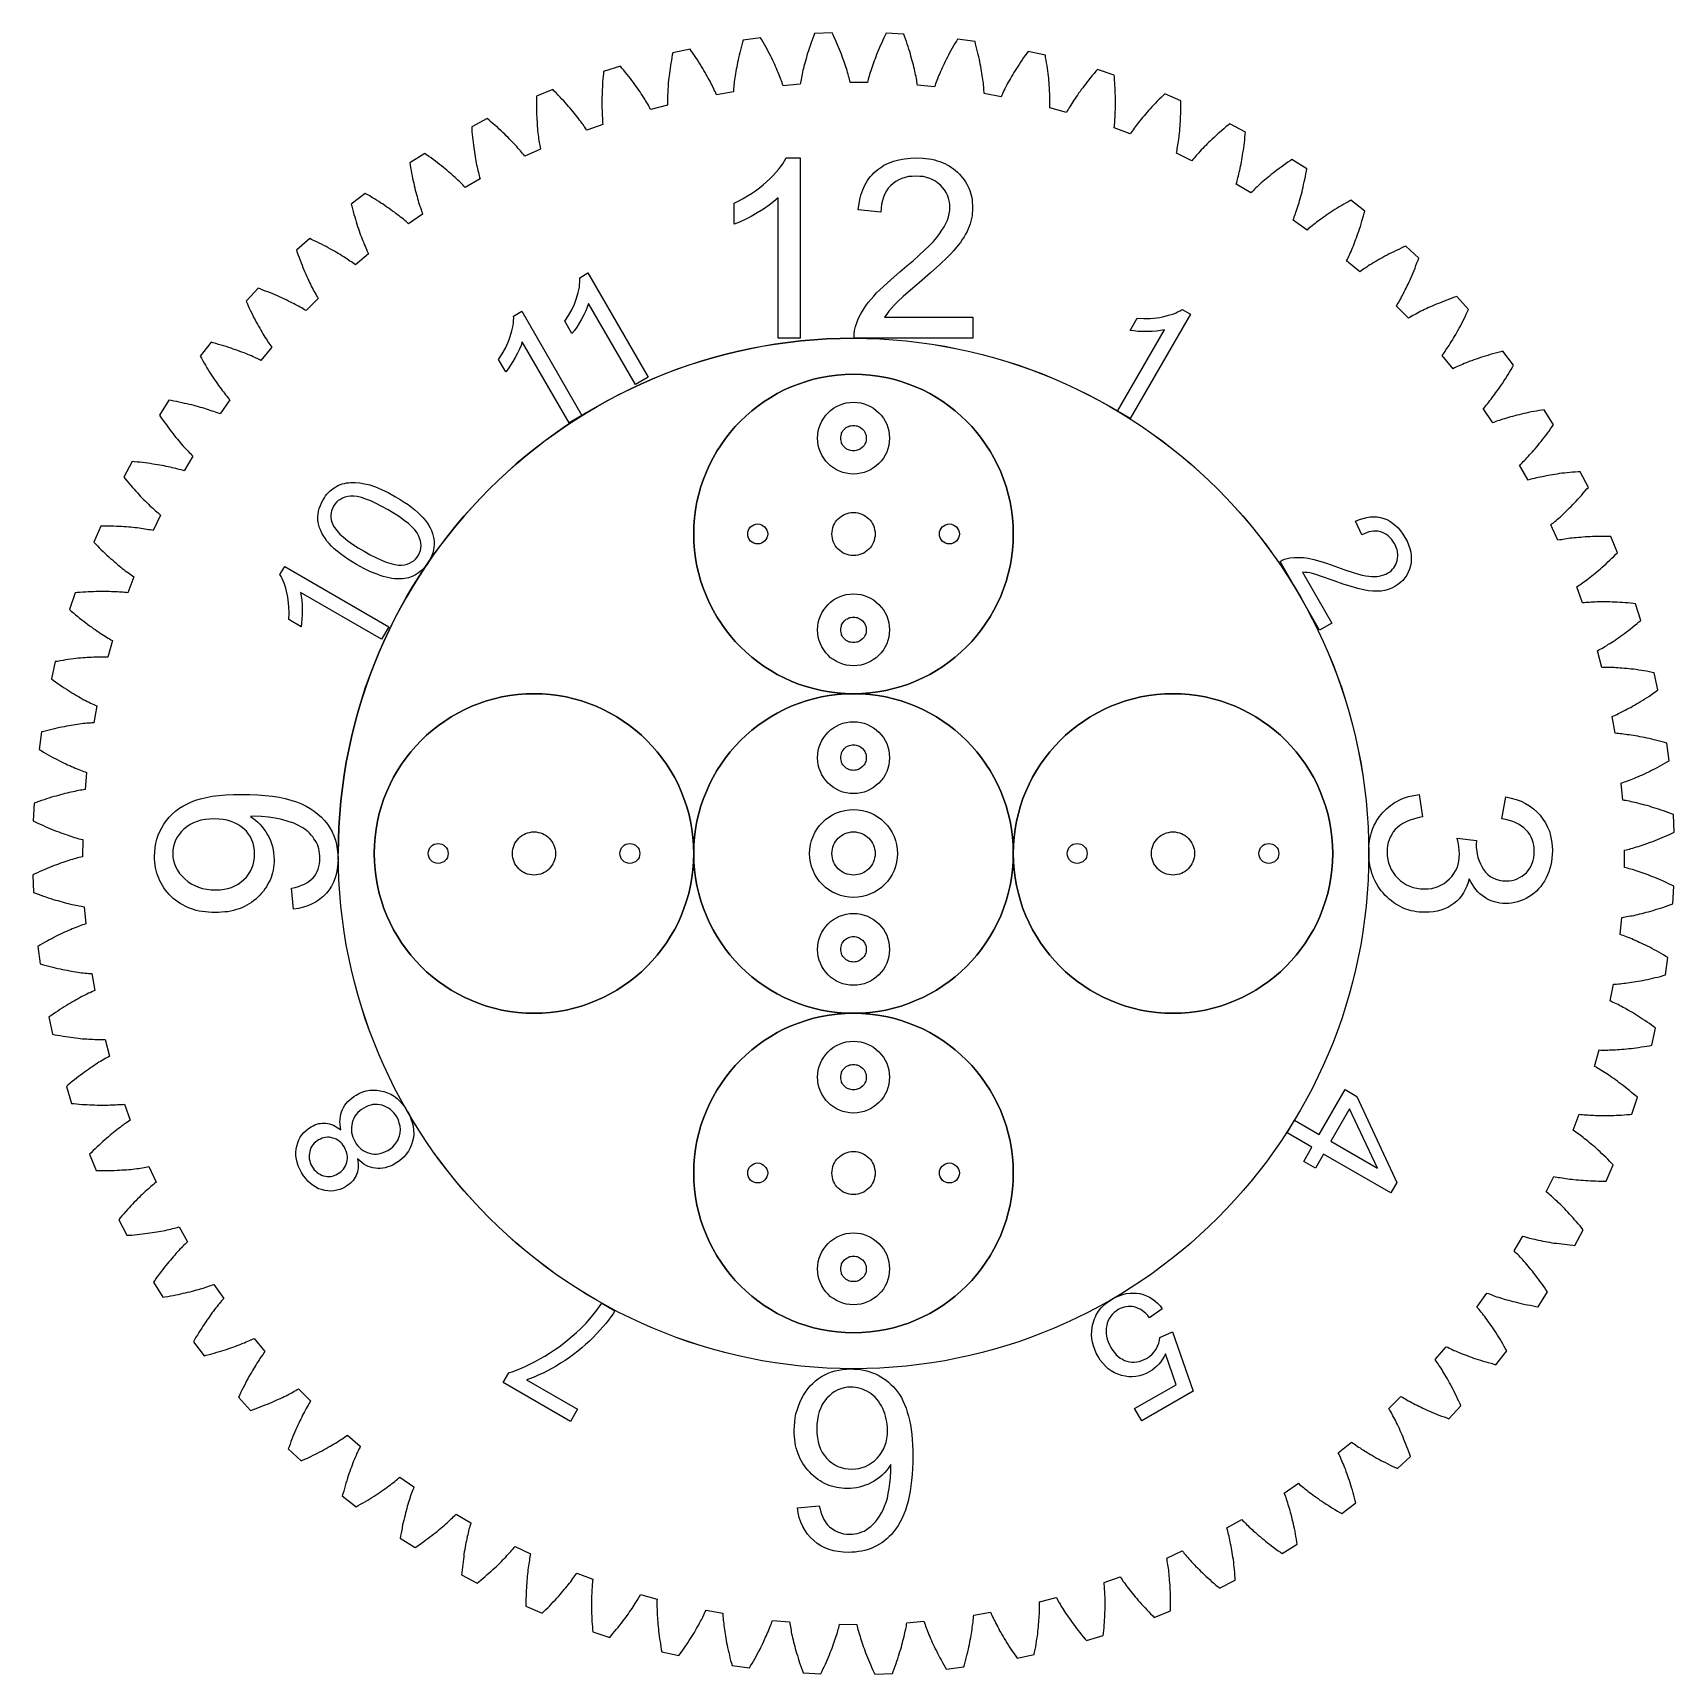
# Model space of a CAD drawing. Extents: x 0 to 10.3, y 0 to 10.3.
import ezdxf

# ---------------------------------------------------------------- set-up
doc = ezdxf.new("R2010")
doc.units = 0
doc.layers.add('1', color=1, linetype='CONTINUOUS')
doc.layers.add('Default Layer', color=1, linetype='CONTINUOUS')

msp = doc.modelspace()

# ---------------------------------------------------------------- linework, layer by layer
at = {"layer": '1'}
msp.add_lwpolyline([(9.963, 5.157), (9.974, 5.16), (9.984, 5.162), (9.994, 5.165), (10.004, 5.168), (10.015, 5.171), (10.026, 5.174), (10.038, 5.178), (10.05, 5.181), (10.062, 5.185), (10.074, 5.189), (10.087, 5.194), (10.1, 5.198), (10.113, 5.203), (10.127, 5.208), (10.141, 5.213), (10.155, 5.219), (10.169, 5.225), (10.184, 5.231), (10.199, 5.237), (10.214, 5.243), (10.23, 5.25), (10.246, 5.257), (10.262, 5.265), (10.274, 5.271), (10.27, 5.381), (10.257, 5.386), (10.241, 5.392), (10.224, 5.398), (10.208, 5.404), (10.193, 5.409), (10.177, 5.414), (10.162, 5.419), (10.147, 5.424), (10.133, 5.428), (10.119, 5.433), (10.105, 5.437), (10.091, 5.44), (10.078, 5.444), (10.065, 5.447), (10.052, 5.451), (10.04, 5.454), (10.028, 5.456), (10.016, 5.459), (10.005, 5.461), (9.994, 5.464), (9.983, 5.466), (9.972, 5.468), (9.962, 5.469), (9.952, 5.471), (9.943, 5.578), (9.953, 5.581), (9.963, 5.585), (9.973, 5.588), (9.983, 5.592), (9.994, 5.596), (10.005, 5.6), (10.016, 5.605), (10.027, 5.609), (10.039, 5.614), (10.051, 5.619), (10.063, 5.625), (10.076, 5.63), (10.089, 5.636), (10.102, 5.643), (10.115, 5.649), (10.129, 5.656), (10.143, 5.663), (10.157, 5.67), (10.171, 5.678), (10.186, 5.686), (10.201, 5.694), (10.216, 5.702), (10.231, 5.711), (10.243, 5.718), (10.229, 5.827), (10.216, 5.831), (10.199, 5.836), (10.182, 5.84), (10.166, 5.845), (10.15, 5.849), (10.134, 5.853), (10.118, 5.856), (10.103, 5.86), (10.088, 5.863), (10.074, 5.866), (10.06, 5.868), (10.046, 5.871), (10.032, 5.873), (10.019, 5.876), (10.006, 5.878), (9.993, 5.88), (9.981, 5.881), (9.969, 5.883), (9.958, 5.884), (9.947, 5.886), (9.936, 5.887), (9.925, 5.888), (9.915, 5.889), (9.905, 5.89), (9.887, 5.995), (9.896, 5.999), (9.906, 6.004), (9.915, 6.008), (9.925, 6.013), (9.935, 6.018), (9.946, 6.023), (9.956, 6.028), (9.967, 6.034), (9.979, 6.04), (9.99, 6.046), (10.002, 6.052), (10.014, 6.059), (10.026, 6.066), (10.039, 6.073), (10.051, 6.081), (10.064, 6.089), (10.078, 6.097), (10.091, 6.106), (10.105, 6.114), (10.119, 6.123), (10.133, 6.133), (10.147, 6.143), (10.162, 6.153), (10.173, 6.161), (10.15, 6.269), (10.136, 6.271), (10.119, 6.274), (10.102, 6.278), (10.085, 6.28), (10.069, 6.283), (10.053, 6.285), (10.037, 6.288), (10.021, 6.29), (10.006, 6.292), (9.992, 6.293), (9.977, 6.295), (9.963, 6.296), (9.949, 6.297), (9.936, 6.298), (9.923, 6.299), (9.91, 6.3), (9.898, 6.301), (9.886, 6.301), (9.874, 6.302), (9.863, 6.302), (9.852, 6.302), (9.842, 6.302), (9.831, 6.302), (9.821, 6.302), (9.794, 6.406), (9.803, 6.411), (9.812, 6.416), (9.821, 6.421), (9.831, 6.427), (9.84, 6.432), (9.85, 6.438), (9.86, 6.445), (9.871, 6.451), (9.882, 6.458), (9.892, 6.465), (9.904, 6.473), (9.915, 6.481), (9.927, 6.489), (9.938, 6.497), (9.951, 6.506), (9.963, 6.515), (9.975, 6.524), (9.988, 6.534), (10.001, 6.544), (10.014, 6.554), (10.027, 6.565), (10.041, 6.575), (10.054, 6.587), (10.065, 6.596), (10.032, 6.701), (10.019, 6.703), (10.001, 6.704), (9.984, 6.706), (9.967, 6.707), (9.95, 6.708), (9.934, 6.709), (9.918, 6.71), (9.902, 6.711), (9.887, 6.711), (9.872, 6.712), (9.858, 6.712), (9.844, 6.712), (9.83, 6.712), (9.817, 6.712), (9.803, 6.712), (9.791, 6.712), (9.778, 6.711), (9.766, 6.711), (9.755, 6.71), (9.744, 6.709), (9.733, 6.709), (9.722, 6.708), (9.712, 6.707), (9.701, 6.706), (9.666, 6.807), (9.674, 6.813), (9.683, 6.818), (9.691, 6.824), (9.7, 6.831), (9.709, 6.837), (9.719, 6.844), (9.728, 6.851), (9.738, 6.859), (9.748, 6.867), (9.759, 6.875), (9.769, 6.883), (9.78, 6.892), (9.791, 6.901), (9.802, 6.91), (9.813, 6.92), (9.824, 6.93), (9.836, 6.94), (9.848, 6.951), (9.86, 6.962), (9.872, 6.974), (9.884, 6.985), (9.897, 6.997), (9.909, 7.01), (9.919, 7.02), (9.877, 7.122), (9.863, 7.122), (9.846, 7.122), (9.828, 7.122), (9.811, 7.122), (9.795, 7.122), (9.779, 7.121), (9.763, 7.121), (9.747, 7.12), (9.732, 7.119), (9.717, 7.119), (9.703, 7.118), (9.689, 7.116), (9.675, 7.115), (9.661, 7.114), (9.648, 7.113), (9.636, 7.111), (9.624, 7.11), (9.612, 7.108), (9.6, 7.107), (9.589, 7.105), (9.578, 7.103), (9.568, 7.101), (9.558, 7.1), (9.547, 7.098), (9.503, 7.195), (9.511, 7.202), (9.519, 7.208), (9.527, 7.215), (9.535, 7.222), (9.544, 7.229), (9.553, 7.237), (9.562, 7.245), (9.571, 7.253), (9.58, 7.262), (9.59, 7.271), (9.599, 7.28), (9.609, 7.29), (9.619, 7.3), (9.629, 7.31), (9.64, 7.321), (9.65, 7.332), (9.661, 7.343), (9.672, 7.355), (9.683, 7.367), (9.694, 7.379), (9.705, 7.392), (9.716, 7.405), (9.728, 7.419), (9.737, 7.429), (9.686, 7.527), (9.673, 7.526), (9.655, 7.525), (9.638, 7.524), (9.621, 7.522), (9.604, 7.52), (9.588, 7.518), (9.572, 7.517), (9.557, 7.515), (9.542, 7.512), (9.527, 7.51), (9.513, 7.508), (9.499, 7.506), (9.485, 7.503), (9.472, 7.501), (9.459, 7.498), (9.447, 7.496), (9.435, 7.493), (9.423, 7.491), (9.412, 7.488), (9.401, 7.485), (9.39, 7.483), (9.38, 7.48), (9.37, 7.478), (9.36, 7.475), (9.307, 7.568), (9.314, 7.575), (9.322, 7.582), (9.329, 7.59), (9.337, 7.597), (9.345, 7.606), (9.353, 7.614), (9.361, 7.623), (9.369, 7.632), (9.378, 7.641), (9.387, 7.651), (9.396, 7.661), (9.405, 7.671), (9.414, 7.682), (9.423, 7.693), (9.432, 7.705), (9.442, 7.717), (9.451, 7.729), (9.461, 7.741), (9.471, 7.754), (9.481, 7.768), (9.491, 7.781), (9.501, 7.796), (9.511, 7.81), (9.519, 7.821), (9.461, 7.915), (9.447, 7.913), (9.43, 7.91), (9.412, 7.907), (9.396, 7.904), (9.379, 7.901), (9.363, 7.897), (9.348, 7.894), (9.333, 7.891), (9.318, 7.887), (9.303, 7.884), (9.289, 7.88), (9.276, 7.877), (9.262, 7.873), (9.249, 7.87), (9.237, 7.866), (9.225, 7.862), (9.213, 7.859), (9.201, 7.855), (9.19, 7.852), (9.18, 7.848), (9.169, 7.845), (9.159, 7.841), (9.15, 7.838), (9.14, 7.834), (9.079, 7.922), (9.086, 7.93), (9.093, 7.938), (9.1, 7.946), (9.107, 7.954), (9.114, 7.963), (9.121, 7.972), (9.128, 7.981), (9.136, 7.991), (9.144, 8.001), (9.151, 8.012), (9.159, 8.022), (9.167, 8.034), (9.176, 8.045), (9.184, 8.057), (9.192, 8.069), (9.201, 8.082), (9.209, 8.095), (9.218, 8.108), (9.226, 8.122), (9.235, 8.136), (9.244, 8.151), (9.253, 8.166), (9.262, 8.181), (9.269, 8.193), (9.202, 8.281), (9.189, 8.278), (9.172, 8.273), (9.155, 8.269), (9.138, 8.264), (9.122, 8.26), (9.107, 8.255), (9.092, 8.25), (9.077, 8.246), (9.062, 8.241), (9.048, 8.236), (9.034, 8.232), (9.021, 8.227), (9.008, 8.222), (8.996, 8.218), (8.983, 8.213), (8.972, 8.208), (8.96, 8.204), (8.949, 8.199), (8.938, 8.195), (8.928, 8.19), (8.918, 8.186), (8.908, 8.181), (8.899, 8.177), (8.89, 8.172), (8.821, 8.255), (8.828, 8.263), (8.834, 8.272), (8.84, 8.28), (8.846, 8.289), (8.852, 8.299), (8.859, 8.308), (8.865, 8.318), (8.872, 8.329), (8.879, 8.339), (8.886, 8.351), (8.893, 8.362), (8.9, 8.374), (8.907, 8.386), (8.914, 8.399), (8.921, 8.412), (8.928, 8.425), (8.936, 8.439), (8.943, 8.453), (8.951, 8.467), (8.958, 8.482), (8.966, 8.497), (8.973, 8.513), (8.981, 8.529), (8.987, 8.542), (8.913, 8.623), (8.9, 8.619), (8.883, 8.613), (8.867, 8.607), (8.851, 8.601), (8.835, 8.595), (8.82, 8.589), (8.805, 8.583), (8.791, 8.577), (8.777, 8.571), (8.763, 8.566), (8.75, 8.56), (8.737, 8.554), (8.725, 8.548), (8.712, 8.542), (8.701, 8.536), (8.689, 8.531), (8.678, 8.525), (8.668, 8.52), (8.657, 8.514), (8.648, 8.509), (8.638, 8.504), (8.629, 8.498), (8.62, 8.493), (8.611, 8.488), (8.536, 8.564), (8.541, 8.573), (8.546, 8.582), (8.552, 8.591), (8.557, 8.601), (8.563, 8.61), (8.568, 8.621), (8.574, 8.631), (8.58, 8.642), (8.585, 8.653), (8.591, 8.665), (8.597, 8.677), (8.603, 8.69), (8.609, 8.702), (8.615, 8.715), (8.621, 8.729), (8.628, 8.743), (8.634, 8.757), (8.64, 8.772), (8.646, 8.787), (8.652, 8.802), (8.658, 8.818), (8.664, 8.834), (8.671, 8.851), (8.675, 8.864), (8.594, 8.939), (8.582, 8.934), (8.566, 8.926), (8.55, 8.919), (8.535, 8.912), (8.52, 8.904), (8.505, 8.897), (8.491, 8.89), (8.477, 8.883), (8.464, 8.876), (8.451, 8.868), (8.438, 8.861), (8.426, 8.855), (8.414, 8.848), (8.402, 8.841), (8.391, 8.834), (8.38, 8.827), (8.37, 8.821), (8.359, 8.815), (8.35, 8.808), (8.34, 8.802), (8.331, 8.796), (8.323, 8.79), (8.314, 8.784), (8.306, 8.778), (8.224, 8.847), (8.229, 8.857), (8.233, 8.866), (8.238, 8.876), (8.242, 8.885), (8.247, 8.896), (8.252, 8.906), (8.256, 8.917), (8.261, 8.929), (8.266, 8.941), (8.271, 8.953), (8.276, 8.965), (8.28, 8.978), (8.285, 8.991), (8.29, 9.005), (8.295, 9.019), (8.3, 9.033), (8.305, 9.048), (8.31, 9.063), (8.315, 9.079), (8.319, 9.095), (8.324, 9.111), (8.329, 9.128), (8.333, 9.145), (8.337, 9.158), (8.25, 9.226), (8.238, 9.219), (8.222, 9.211), (8.207, 9.202), (8.193, 9.193), (8.178, 9.185), (8.165, 9.176), (8.151, 9.168), (8.138, 9.16), (8.125, 9.151), (8.113, 9.143), (8.101, 9.135), (8.089, 9.127), (8.078, 9.119), (8.067, 9.111), (8.056, 9.104), (8.046, 9.096), (8.036, 9.089), (8.027, 9.081), (8.018, 9.074), (8.009, 9.067), (8, 9.06), (7.992, 9.054), (7.984, 9.047), (7.976, 9.04), (7.889, 9.102), (7.893, 9.112), (7.896, 9.122), (7.9, 9.132), (7.904, 9.142), (7.907, 9.152), (7.911, 9.163), (7.915, 9.175), (7.919, 9.187), (7.922, 9.199), (7.926, 9.211), (7.93, 9.224), (7.934, 9.237), (7.937, 9.251), (7.941, 9.265), (7.945, 9.279), (7.948, 9.294), (7.952, 9.309), (7.955, 9.325), (7.959, 9.341), (7.962, 9.357), (7.966, 9.374), (7.969, 9.391), (7.972, 9.408), (7.974, 9.422), (7.882, 9.482), (7.87, 9.474), (7.856, 9.464), (7.841, 9.454), (7.828, 9.444), (7.814, 9.434), (7.801, 9.425), (7.788, 9.415), (7.776, 9.406), (7.764, 9.396), (7.752, 9.387), (7.741, 9.378), (7.73, 9.369), (7.72, 9.36), (7.709, 9.352), (7.699, 9.343), (7.69, 9.335), (7.681, 9.326), (7.672, 9.318), (7.663, 9.31), (7.655, 9.303), (7.647, 9.295), (7.64, 9.288), (7.633, 9.28), (7.625, 9.273), (7.533, 9.327), (7.536, 9.337), (7.539, 9.347), (7.541, 9.357), (7.544, 9.368), (7.547, 9.379), (7.55, 9.39), (7.552, 9.402), (7.555, 9.414), (7.558, 9.426), (7.56, 9.439), (7.563, 9.452), (7.566, 9.466), (7.568, 9.479), (7.571, 9.494), (7.573, 9.508), (7.575, 9.523), (7.578, 9.539), (7.58, 9.555), (7.582, 9.571), (7.584, 9.587), (7.586, 9.604), (7.587, 9.621), (7.589, 9.639), (7.59, 9.653), (7.493, 9.704), (7.482, 9.696), (7.468, 9.685), (7.455, 9.673), (7.442, 9.662), (7.429, 9.651), (7.417, 9.641), (7.405, 9.63), (7.394, 9.62), (7.383, 9.609), (7.372, 9.599), (7.361, 9.589), (7.351, 9.579), (7.342, 9.569), (7.332, 9.56), (7.323, 9.55), (7.314, 9.541), (7.306, 9.532), (7.298, 9.523), (7.29, 9.515), (7.283, 9.506), (7.275, 9.498), (7.269, 9.49), (7.262, 9.482), (7.255, 9.474), (7.159, 9.52), (7.161, 9.53), (7.163, 9.54), (7.164, 9.551), (7.166, 9.561), (7.168, 9.573), (7.17, 9.584), (7.172, 9.596), (7.173, 9.608), (7.175, 9.621), (7.176, 9.634), (7.178, 9.647), (7.179, 9.661), (7.18, 9.675), (7.182, 9.689), (7.183, 9.704), (7.184, 9.719), (7.185, 9.735), (7.185, 9.751), (7.186, 9.767), (7.187, 9.784), (7.187, 9.801), (7.187, 9.818), (7.187, 9.836), (7.187, 9.849), (7.086, 9.892), (7.076, 9.883), (7.063, 9.87), (7.051, 9.858), (7.039, 9.846), (7.027, 9.834), (7.016, 9.822), (7.005, 9.811), (6.995, 9.799), (6.984, 9.788), (6.975, 9.777), (6.965, 9.766), (6.956, 9.755), (6.947, 9.745), (6.938, 9.734), (6.93, 9.724), (6.922, 9.714), (6.915, 9.704), (6.907, 9.695), (6.9, 9.686), (6.894, 9.677), (6.887, 9.668), (6.881, 9.659), (6.875, 9.651), (6.869, 9.642), (6.769, 9.679), (6.77, 9.69), (6.771, 9.7), (6.772, 9.711), (6.773, 9.721), (6.774, 9.733), (6.775, 9.744), (6.775, 9.756), (6.776, 9.769), (6.776, 9.781), (6.777, 9.794), (6.777, 9.808), (6.777, 9.821), (6.777, 9.836), (6.777, 9.85), (6.777, 9.865), (6.777, 9.88), (6.776, 9.896), (6.776, 9.912), (6.775, 9.928), (6.774, 9.944), (6.773, 9.961), (6.771, 9.979), (6.77, 9.996), (6.769, 10.01), (6.664, 10.044), (6.655, 10.034), (6.643, 10.02), (6.632, 10.007), (6.621, 9.994), (6.611, 9.981), (6.6, 9.968), (6.591, 9.956), (6.581, 9.943), (6.572, 9.931), (6.563, 9.919), (6.555, 9.907), (6.546, 9.896), (6.539, 9.885), (6.531, 9.874), (6.524, 9.863), (6.517, 9.852), (6.51, 9.842), (6.503, 9.832), (6.497, 9.822), (6.491, 9.812), (6.486, 9.803), (6.48, 9.794), (6.475, 9.785), (6.47, 9.776), (6.367, 9.804), (6.367, 9.815), (6.367, 9.825), (6.367, 9.836), (6.367, 9.847), (6.367, 9.858), (6.367, 9.869), (6.366, 9.881), (6.366, 9.894), (6.365, 9.906), (6.365, 9.919), (6.364, 9.933), (6.363, 9.947), (6.361, 9.961), (6.36, 9.975), (6.359, 9.99), (6.357, 10.005), (6.355, 10.02), (6.353, 10.036), (6.351, 10.052), (6.349, 10.069), (6.346, 10.086), (6.343, 10.103), (6.34, 10.12), (6.338, 10.134), (6.23, 10.158), (6.222, 10.147), (6.212, 10.133), (6.202, 10.119), (6.192, 10.105), (6.183, 10.091), (6.174, 10.077), (6.165, 10.064), (6.157, 10.051), (6.149, 10.038), (6.141, 10.025), (6.134, 10.013), (6.126, 10.001), (6.119, 9.989), (6.113, 9.977), (6.106, 9.966), (6.1, 9.955), (6.095, 9.944), (6.089, 9.933), (6.084, 9.923), (6.079, 9.913), (6.074, 9.903), (6.069, 9.893), (6.065, 9.884), (6.061, 9.874), (5.955, 9.894), (5.955, 9.904), (5.954, 9.914), (5.953, 9.925), (5.952, 9.936), (5.951, 9.947), (5.95, 9.959), (5.948, 9.97), (5.947, 9.983), (5.945, 9.995), (5.943, 10.008), (5.941, 10.022), (5.939, 10.035), (5.936, 10.049), (5.934, 10.063), (5.931, 10.078), (5.928, 10.093), (5.925, 10.108), (5.922, 10.124), (5.918, 10.139), (5.914, 10.156), (5.91, 10.172), (5.906, 10.189), (5.901, 10.206), (5.898, 10.219), (5.788, 10.235), (5.781, 10.223), (5.772, 10.208), (5.764, 10.192), (5.755, 10.178), (5.747, 10.163), (5.739, 10.149), (5.732, 10.135), (5.725, 10.121), (5.718, 10.107), (5.711, 10.094), (5.705, 10.081), (5.699, 10.068), (5.693, 10.056), (5.687, 10.044), (5.682, 10.032), (5.677, 10.02), (5.672, 10.009), (5.667, 9.998), (5.663, 9.987), (5.659, 9.976), (5.655, 9.966), (5.651, 9.956), (5.648, 9.947), (5.644, 9.937), (5.538, 9.947), (5.536, 9.957), (5.534, 9.967), (5.533, 9.978), (5.531, 9.989), (5.529, 10), (5.526, 10.011), (5.524, 10.023), (5.521, 10.035), (5.518, 10.047), (5.515, 10.06), (5.512, 10.073), (5.509, 10.086), (5.505, 10.1), (5.501, 10.114), (5.497, 10.128), (5.493, 10.143), (5.489, 10.158), (5.484, 10.173), (5.479, 10.188), (5.474, 10.204), (5.468, 10.22), (5.463, 10.237), (5.457, 10.253), (5.452, 10.266), (5.342, 10.272), (5.336, 10.26), (5.328, 10.244), (5.321, 10.228), (5.314, 10.212), (5.307, 10.197), (5.3, 10.182), (5.294, 10.168), (5.288, 10.153), (5.282, 10.139), (5.277, 10.125), (5.272, 10.112), (5.267, 10.099), (5.262, 10.086), (5.258, 10.073), (5.253, 10.061), (5.249, 10.049), (5.245, 10.037), (5.242, 10.025), (5.238, 10.014), (5.235, 10.004), (5.232, 9.993), (5.229, 9.983), (5.227, 9.973), (5.224, 9.963), (5.117, 9.963), (5.114, 9.974), (5.112, 9.984), (5.109, 9.994), (5.106, 10.004), (5.103, 10.015), (5.1, 10.026), (5.097, 10.038), (5.093, 10.05), (5.089, 10.062), (5.085, 10.074), (5.081, 10.087), (5.076, 10.1), (5.071, 10.113), (5.066, 10.127), (5.061, 10.141), (5.056, 10.155), (5.05, 10.169), (5.044, 10.184), (5.037, 10.199), (5.031, 10.214), (5.024, 10.23), (5.017, 10.246), (5.01, 10.262), (5.004, 10.274), (4.893, 10.27), (4.888, 10.257), (4.882, 10.241), (4.876, 10.224), (4.871, 10.208), (4.865, 10.193), (4.86, 10.177), (4.855, 10.162), (4.85, 10.147), (4.846, 10.133), (4.842, 10.119), (4.838, 10.105), (4.834, 10.091), (4.83, 10.078), (4.827, 10.065), (4.824, 10.052), (4.821, 10.04), (4.818, 10.028), (4.815, 10.016), (4.813, 10.005), (4.811, 9.994), (4.809, 9.983), (4.807, 9.972), (4.805, 9.962), (4.803, 9.952), (4.696, 9.943), (4.693, 9.953), (4.69, 9.963), (4.686, 9.973), (4.682, 9.983), (4.678, 9.994), (4.674, 10.005), (4.67, 10.016), (4.665, 10.027), (4.66, 10.039), (4.655, 10.051), (4.649, 10.063), (4.644, 10.076), (4.638, 10.089), (4.632, 10.102), (4.625, 10.115), (4.619, 10.129), (4.612, 10.143), (4.604, 10.157), (4.597, 10.171), (4.589, 10.186), (4.581, 10.201), (4.572, 10.216), (4.563, 10.231), (4.556, 10.243), (4.447, 10.229), (4.443, 10.216), (4.438, 10.199), (4.434, 10.182), (4.43, 10.166), (4.426, 10.15), (4.422, 10.134), (4.418, 10.118), (4.415, 10.103), (4.412, 10.088), (4.409, 10.074), (4.406, 10.06), (4.403, 10.046), (4.401, 10.032), (4.399, 10.019), (4.397, 10.006), (4.395, 9.993), (4.393, 9.981), (4.391, 9.969), (4.39, 9.958), (4.389, 9.947), (4.388, 9.936), (4.386, 9.925), (4.386, 9.915), (4.385, 9.905), (4.279, 9.887), (4.275, 9.896), (4.271, 9.906), (4.266, 9.915), (4.262, 9.925), (4.257, 9.935), (4.252, 9.946), (4.246, 9.956), (4.241, 9.967), (4.235, 9.979), (4.228, 9.99), (4.222, 10.002), (4.215, 10.014), (4.208, 10.026), (4.201, 10.039), (4.193, 10.051), (4.185, 10.064), (4.177, 10.078), (4.169, 10.091), (4.16, 10.105), (4.151, 10.119), (4.141, 10.133), (4.132, 10.147), (4.122, 10.162), (4.114, 10.173), (4.006, 10.15), (4.003, 10.136), (4, 10.119), (3.997, 10.102), (3.994, 10.085), (3.991, 10.069), (3.989, 10.053), (3.987, 10.037), (3.985, 10.021), (3.983, 10.006), (3.981, 9.992), (3.98, 9.977), (3.978, 9.963), (3.977, 9.949), (3.976, 9.936), (3.975, 9.923), (3.974, 9.91), (3.974, 9.898), (3.973, 9.886), (3.973, 9.874), (3.972, 9.863), (3.972, 9.852), (3.972, 9.842), (3.972, 9.831), (3.972, 9.821), (3.868, 9.794), (3.863, 9.803), (3.858, 9.812), (3.853, 9.821), (3.848, 9.831), (3.842, 9.84), (3.836, 9.85), (3.83, 9.86), (3.823, 9.871), (3.816, 9.882), (3.809, 9.892), (3.802, 9.904), (3.794, 9.915), (3.786, 9.927), (3.777, 9.938), (3.769, 9.951), (3.76, 9.963), (3.75, 9.975), (3.741, 9.988), (3.731, 10.001), (3.72, 10.014), (3.71, 10.027), (3.699, 10.041), (3.688, 10.054), (3.679, 10.065), (3.573, 10.032), (3.572, 10.019), (3.57, 10.001), (3.568, 9.984), (3.567, 9.967), (3.566, 9.95), (3.565, 9.934), (3.564, 9.918), (3.563, 9.902), (3.563, 9.887), (3.562, 9.872), (3.562, 9.858), (3.562, 9.844), (3.562, 9.83), (3.562, 9.817), (3.562, 9.803), (3.563, 9.791), (3.563, 9.778), (3.564, 9.766), (3.564, 9.755), (3.565, 9.744), (3.566, 9.733), (3.566, 9.722), (3.567, 9.712), (3.568, 9.701), (3.467, 9.666), (3.462, 9.674), (3.456, 9.683), (3.45, 9.691), (3.444, 9.7), (3.437, 9.709), (3.43, 9.719), (3.423, 9.728), (3.415, 9.738), (3.408, 9.748), (3.4, 9.759), (3.391, 9.769), (3.382, 9.78), (3.373, 9.791), (3.364, 9.802), (3.354, 9.813), (3.344, 9.824), (3.334, 9.836), (3.323, 9.848), (3.312, 9.86), (3.301, 9.872), (3.289, 9.884), (3.277, 9.897), (3.264, 9.909), (3.255, 9.919), (3.152, 9.877), (3.152, 9.863), (3.152, 9.846), (3.152, 9.828), (3.152, 9.811), (3.152, 9.795), (3.153, 9.779), (3.153, 9.763), (3.154, 9.747), (3.155, 9.732), (3.156, 9.717), (3.157, 9.703), (3.158, 9.689), (3.159, 9.675), (3.16, 9.661), (3.162, 9.648), (3.163, 9.636), (3.165, 9.624), (3.166, 9.612), (3.168, 9.6), (3.169, 9.589), (3.171, 9.578), (3.173, 9.568), (3.175, 9.558), (3.177, 9.547), (3.079, 9.503), (3.073, 9.511), (3.066, 9.519), (3.059, 9.527), (3.052, 9.535), (3.045, 9.544), (3.037, 9.553), (3.029, 9.562), (3.021, 9.571), (3.012, 9.58), (3.003, 9.59), (2.994, 9.599), (2.984, 9.609), (2.975, 9.619), (2.964, 9.629), (2.954, 9.64), (2.943, 9.65), (2.931, 9.661), (2.92, 9.672), (2.908, 9.683), (2.895, 9.694), (2.882, 9.705), (2.869, 9.716), (2.856, 9.728), (2.845, 9.737), (2.747, 9.686), (2.748, 9.673), (2.749, 9.655), (2.751, 9.638), (2.752, 9.621), (2.754, 9.604), (2.756, 9.588), (2.758, 9.572), (2.76, 9.557), (2.762, 9.542), (2.764, 9.527), (2.766, 9.513), (2.769, 9.499), (2.771, 9.485), (2.773, 9.472), (2.776, 9.459), (2.778, 9.447), (2.781, 9.435), (2.784, 9.423), (2.786, 9.412), (2.789, 9.401), (2.792, 9.39), (2.794, 9.38), (2.797, 9.37), (2.8, 9.36), (2.706, 9.307), (2.699, 9.314), (2.692, 9.322), (2.685, 9.329), (2.677, 9.337), (2.669, 9.345), (2.66, 9.353), (2.652, 9.361), (2.643, 9.369), (2.633, 9.378), (2.623, 9.387), (2.613, 9.396), (2.603, 9.405), (2.592, 9.414), (2.581, 9.423), (2.57, 9.432), (2.558, 9.442), (2.545, 9.451), (2.533, 9.461), (2.52, 9.471), (2.507, 9.481), (2.493, 9.491), (2.479, 9.501), (2.464, 9.511), (2.453, 9.519), (2.359, 9.461), (2.362, 9.447), (2.365, 9.43), (2.368, 9.412), (2.371, 9.396), (2.374, 9.379), (2.377, 9.363), (2.38, 9.348), (2.384, 9.333), (2.387, 9.318), (2.391, 9.303), (2.394, 9.289), (2.398, 9.276), (2.401, 9.262), (2.405, 9.249), (2.408, 9.237), (2.412, 9.225), (2.415, 9.213), (2.419, 9.201), (2.423, 9.19), (2.426, 9.18), (2.43, 9.169), (2.433, 9.159), (2.437, 9.15), (2.44, 9.14), (2.352, 9.079), (2.344, 9.086), (2.337, 9.093), (2.329, 9.1), (2.32, 9.107), (2.311, 9.114), (2.302, 9.121), (2.293, 9.128), (2.283, 9.136), (2.273, 9.144), (2.263, 9.151), (2.252, 9.159), (2.241, 9.167), (2.229, 9.176), (2.217, 9.184), (2.205, 9.192), (2.192, 9.201), (2.179, 9.209), (2.166, 9.218), (2.152, 9.226), (2.138, 9.235), (2.123, 9.244), (2.109, 9.253), (2.093, 9.262), (2.081, 9.269), (1.993, 9.202), (1.997, 9.189), (2.001, 9.172), (2.005, 9.155), (2.01, 9.138), (2.015, 9.122), (2.019, 9.107), (2.024, 9.092), (2.028, 9.077), (2.033, 9.062), (2.038, 9.048), (2.043, 9.034), (2.047, 9.021), (2.052, 9.008), (2.057, 8.996), (2.061, 8.983), (2.066, 8.972), (2.071, 8.96), (2.075, 8.949), (2.08, 8.938), (2.084, 8.928), (2.089, 8.918), (2.093, 8.908), (2.097, 8.899), (2.102, 8.89), (2.019, 8.821), (2.011, 8.828), (2.003, 8.834), (1.994, 8.84), (1.985, 8.846), (1.976, 8.852), (1.966, 8.859), (1.956, 8.865), (1.946, 8.872), (1.935, 8.879), (1.924, 8.886), (1.912, 8.893), (1.9, 8.9), (1.888, 8.907), (1.876, 8.914), (1.863, 8.921), (1.849, 8.928), (1.836, 8.936), (1.822, 8.943), (1.807, 8.951), (1.792, 8.958), (1.777, 8.966), (1.761, 8.973), (1.745, 8.981), (1.733, 8.987), (1.651, 8.913), (1.655, 8.9), (1.661, 8.883), (1.667, 8.867), (1.673, 8.851), (1.679, 8.835), (1.685, 8.82), (1.691, 8.805), (1.697, 8.791), (1.703, 8.777), (1.709, 8.763), (1.715, 8.75), (1.721, 8.737), (1.726, 8.725), (1.732, 8.712), (1.738, 8.701), (1.743, 8.689), (1.749, 8.678), (1.755, 8.668), (1.76, 8.657), (1.765, 8.648), (1.771, 8.638), (1.776, 8.629), (1.781, 8.62), (1.786, 8.611), (1.71, 8.536), (1.701, 8.541), (1.692, 8.546), (1.683, 8.552), (1.674, 8.557), (1.664, 8.563), (1.654, 8.568), (1.643, 8.574), (1.632, 8.58), (1.621, 8.585), (1.609, 8.591), (1.597, 8.597), (1.585, 8.603), (1.572, 8.609), (1.559, 8.615), (1.545, 8.621), (1.531, 8.628), (1.517, 8.634), (1.502, 8.64), (1.487, 8.646), (1.472, 8.652), (1.456, 8.658), (1.44, 8.664), (1.423, 8.671), (1.41, 8.675), (1.335, 8.594), (1.341, 8.582), (1.348, 8.566), (1.355, 8.55), (1.363, 8.535), (1.37, 8.52), (1.377, 8.505), (1.384, 8.491), (1.392, 8.477), (1.399, 8.464), (1.406, 8.451), (1.413, 8.438), (1.42, 8.426), (1.427, 8.414), (1.433, 8.402), (1.44, 8.391), (1.447, 8.38), (1.453, 8.37), (1.46, 8.359), (1.466, 8.35), (1.472, 8.34), (1.478, 8.331), (1.484, 8.323), (1.49, 8.314), (1.496, 8.306), (1.427, 8.224), (1.417, 8.229), (1.408, 8.233), (1.399, 8.238), (1.389, 8.242), (1.379, 8.247), (1.368, 8.252), (1.357, 8.256), (1.346, 8.261), (1.334, 8.266), (1.322, 8.271), (1.309, 8.276), (1.296, 8.28), (1.283, 8.285), (1.269, 8.29), (1.255, 8.295), (1.241, 8.3), (1.226, 8.305), (1.211, 8.31), (1.195, 8.315), (1.179, 8.319), (1.163, 8.324), (1.146, 8.329), (1.129, 8.333), (1.116, 8.337), (1.048, 8.25), (1.055, 8.238), (1.064, 8.222), (1.072, 8.207), (1.081, 8.193), (1.089, 8.178), (1.098, 8.165), (1.106, 8.151), (1.115, 8.138), (1.123, 8.125), (1.131, 8.113), (1.139, 8.101), (1.147, 8.089), (1.155, 8.078), (1.163, 8.067), (1.171, 8.056), (1.178, 8.046), (1.186, 8.036), (1.193, 8.027), (1.2, 8.018), (1.207, 8.009), (1.214, 8), (1.221, 7.992), (1.227, 7.984), (1.234, 7.976), (1.172, 7.889), (1.162, 7.893), (1.153, 7.896), (1.143, 7.9), (1.132, 7.904), (1.122, 7.907), (1.111, 7.911), (1.099, 7.915), (1.088, 7.919), (1.076, 7.922), (1.063, 7.926), (1.05, 7.93), (1.037, 7.934), (1.023, 7.937), (1.009, 7.941), (0.995, 7.945), (0.98, 7.948), (0.965, 7.952), (0.949, 7.955), (0.934, 7.959), (0.917, 7.962), (0.901, 7.966), (0.883, 7.969), (0.866, 7.972), (0.852, 7.974), (0.793, 7.882), (0.8, 7.87), (0.81, 7.856), (0.82, 7.841), (0.83, 7.828), (0.84, 7.814), (0.85, 7.801), (0.859, 7.788), (0.869, 7.776), (0.878, 7.764), (0.887, 7.752), (0.896, 7.741), (0.905, 7.73), (0.914, 7.72), (0.923, 7.709), (0.931, 7.699), (0.94, 7.69), (0.948, 7.681), (0.956, 7.672), (0.964, 7.663), (0.972, 7.655), (0.979, 7.647), (0.987, 7.64), (0.994, 7.633), (1.002, 7.625), (0.947, 7.533), (0.937, 7.536), (0.927, 7.539), (0.917, 7.541), (0.907, 7.544), (0.896, 7.547), (0.884, 7.55), (0.873, 7.552), (0.861, 7.555), (0.848, 7.558), (0.835, 7.56), (0.822, 7.563), (0.809, 7.566), (0.795, 7.568), (0.781, 7.571), (0.766, 7.573), (0.751, 7.575), (0.735, 7.578), (0.72, 7.58), (0.704, 7.582), (0.687, 7.584), (0.67, 7.586), (0.653, 7.587), (0.635, 7.589), (0.621, 7.59), (0.57, 7.493), (0.579, 7.482), (0.59, 7.468), (0.601, 7.455), (0.612, 7.442), (0.623, 7.429), (0.634, 7.417), (0.644, 7.405), (0.655, 7.394), (0.665, 7.383), (0.675, 7.372), (0.685, 7.361), (0.695, 7.351), (0.705, 7.342), (0.715, 7.332), (0.724, 7.323), (0.733, 7.314), (0.742, 7.306), (0.751, 7.298), (0.76, 7.29), (0.768, 7.283), (0.776, 7.275), (0.784, 7.269), (0.792, 7.262), (0.8, 7.255), (0.754, 7.159), (0.744, 7.161), (0.734, 7.163), (0.724, 7.164), (0.713, 7.166), (0.702, 7.168), (0.69, 7.17), (0.678, 7.172), (0.666, 7.173), (0.654, 7.175), (0.641, 7.176), (0.627, 7.178), (0.614, 7.179), (0.6, 7.18), (0.585, 7.182), (0.57, 7.183), (0.555, 7.184), (0.54, 7.185), (0.524, 7.185), (0.507, 7.186), (0.491, 7.187), (0.474, 7.187), (0.456, 7.187), (0.439, 7.187), (0.425, 7.187), (0.382, 7.086), (0.392, 7.076), (0.404, 7.063), (0.416, 7.051), (0.428, 7.039), (0.44, 7.027), (0.452, 7.016), (0.464, 7.005), (0.475, 6.995), (0.486, 6.984), (0.498, 6.975), (0.509, 6.965), (0.519, 6.956), (0.53, 6.947), (0.54, 6.938), (0.55, 6.93), (0.56, 6.922), (0.57, 6.915), (0.579, 6.907), (0.589, 6.9), (0.598, 6.894), (0.607, 6.887), (0.615, 6.881), (0.624, 6.875), (0.632, 6.869), (0.595, 6.769), (0.584, 6.77), (0.574, 6.771), (0.564, 6.772), (0.553, 6.773), (0.542, 6.774), (0.53, 6.775), (0.518, 6.775), (0.506, 6.776), (0.493, 6.776), (0.48, 6.777), (0.467, 6.777), (0.453, 6.777), (0.439, 6.777), (0.424, 6.777), (0.409, 6.777), (0.394, 6.777), (0.379, 6.776), (0.363, 6.776), (0.346, 6.775), (0.33, 6.774), (0.313, 6.773), (0.296, 6.771), (0.278, 6.77), (0.264, 6.769), (0.23, 6.664), (0.241, 6.655), (0.254, 6.643), (0.267, 6.632), (0.281, 6.621), (0.293, 6.611), (0.306, 6.6), (0.319, 6.591), (0.331, 6.581), (0.343, 6.572), (0.355, 6.563), (0.367, 6.555), (0.378, 6.546), (0.39, 6.539), (0.401, 6.531), (0.411, 6.524), (0.422, 6.517), (0.432, 6.51), (0.443, 6.503), (0.452, 6.497), (0.462, 6.491), (0.471, 6.486), (0.48, 6.48), (0.489, 6.475), (0.498, 6.47), (0.47, 6.367), (0.459, 6.367), (0.449, 6.367), (0.439, 6.367), (0.428, 6.367), (0.417, 6.367), (0.405, 6.367), (0.393, 6.366), (0.381, 6.366), (0.368, 6.365), (0.355, 6.365), (0.341, 6.364), (0.328, 6.363), (0.314, 6.361), (0.299, 6.36), (0.284, 6.359), (0.269, 6.357), (0.254, 6.355), (0.238, 6.353), (0.222, 6.351), (0.205, 6.349), (0.189, 6.346), (0.172, 6.343), (0.154, 6.34), (0.14, 6.338), (0.116, 6.23), (0.127, 6.222), (0.141, 6.212), (0.156, 6.202), (0.17, 6.192), (0.183, 6.183), (0.197, 6.174), (0.21, 6.165), (0.223, 6.157), (0.236, 6.149), (0.249, 6.141), (0.261, 6.134), (0.274, 6.126), (0.286, 6.119), (0.297, 6.113), (0.309, 6.106), (0.32, 6.1), (0.331, 6.095), (0.341, 6.089), (0.352, 6.084), (0.362, 6.079), (0.372, 6.074), (0.381, 6.069), (0.39, 6.065), (0.4, 6.061), (0.381, 5.955), (0.37, 5.955), (0.36, 5.954), (0.349, 5.953), (0.338, 5.952), (0.327, 5.951), (0.316, 5.95), (0.304, 5.948), (0.292, 5.947), (0.279, 5.945), (0.266, 5.943), (0.253, 5.941), (0.239, 5.939), (0.225, 5.936), (0.211, 5.934), (0.196, 5.931), (0.182, 5.928), (0.166, 5.925), (0.151, 5.922), (0.135, 5.918), (0.119, 5.914), (0.102, 5.91), (0.085, 5.906), (0.068, 5.901), (0.055, 5.898), (0.04, 5.788), (0.052, 5.781), (0.067, 5.772), (0.082, 5.764), (0.097, 5.755), (0.111, 5.747), (0.125, 5.739), (0.139, 5.732), (0.153, 5.725), (0.167, 5.718), (0.18, 5.711), (0.193, 5.705), (0.206, 5.699), (0.218, 5.693), (0.231, 5.687), (0.243, 5.682), (0.254, 5.677), (0.266, 5.672), (0.277, 5.667), (0.287, 5.663), (0.298, 5.659), (0.308, 5.655), (0.318, 5.651), (0.327, 5.648), (0.337, 5.644), (0.327, 5.538), (0.317, 5.536), (0.307, 5.534), (0.296, 5.533), (0.286, 5.531), (0.275, 5.529), (0.263, 5.526), (0.252, 5.524), (0.239, 5.521), (0.227, 5.518), (0.214, 5.515), (0.201, 5.512), (0.188, 5.509), (0.174, 5.505), (0.16, 5.501), (0.146, 5.497), (0.131, 5.493), (0.117, 5.489), (0.101, 5.484), (0.086, 5.479), (0.07, 5.474), (0.054, 5.468), (0.038, 5.463), (0.021, 5.457), (0.008, 5.452), (0.002, 5.342), (0.015, 5.336), (0.031, 5.328), (0.046, 5.321), (0.062, 5.314), (0.077, 5.307), (0.092, 5.3), (0.107, 5.294), (0.121, 5.288), (0.135, 5.282), (0.149, 5.277), (0.162, 5.272), (0.176, 5.267), (0.189, 5.262), (0.201, 5.258), (0.214, 5.253), (0.226, 5.249), (0.237, 5.245), (0.249, 5.242), (0.26, 5.238), (0.271, 5.235), (0.281, 5.232), (0.291, 5.229), (0.301, 5.227), (0.312, 5.224), (0.311, 5.117), (0.301, 5.114), (0.291, 5.112), (0.28, 5.109), (0.27, 5.106), (0.259, 5.103), (0.248, 5.1), (0.236, 5.097), (0.225, 5.093), (0.213, 5.089), (0.2, 5.085), (0.187, 5.081), (0.174, 5.076), (0.161, 5.071), (0.148, 5.066), (0.134, 5.061), (0.119, 5.056), (0.105, 5.05), (0.09, 5.044), (0.075, 5.037), (0.06, 5.031), (0.044, 5.024), (0.029, 5.017), (0.012, 5.01), (0, 5.004), (0.004, 4.893), (0.017, 4.888), (0.034, 4.882), (0.05, 4.876), (0.066, 4.871), (0.082, 4.865), (0.097, 4.86), (0.112, 4.855), (0.127, 4.85), (0.142, 4.846), (0.156, 4.842), (0.17, 4.838), (0.183, 4.834), (0.197, 4.83), (0.21, 4.827), (0.222, 4.824), (0.235, 4.821), (0.247, 4.818), (0.258, 4.815), (0.27, 4.813), (0.281, 4.811), (0.291, 4.809), (0.302, 4.807), (0.312, 4.805), (0.322, 4.803), (0.331, 4.696), (0.321, 4.693), (0.311, 4.69), (0.301, 4.686), (0.291, 4.682), (0.281, 4.678), (0.27, 4.674), (0.259, 4.67), (0.247, 4.665), (0.235, 4.66), (0.223, 4.655), (0.211, 4.649), (0.199, 4.644), (0.186, 4.638), (0.173, 4.632), (0.159, 4.625), (0.146, 4.619), (0.132, 4.612), (0.118, 4.604), (0.103, 4.597), (0.089, 4.589), (0.074, 4.581), (0.058, 4.572), (0.043, 4.563), (0.031, 4.556), (0.045, 4.447), (0.058, 4.443), (0.075, 4.438), (0.092, 4.434), (0.108, 4.43), (0.125, 4.426), (0.14, 4.422), (0.156, 4.418), (0.171, 4.415), (0.186, 4.412), (0.2, 4.409), (0.215, 4.406), (0.229, 4.403), (0.242, 4.401), (0.255, 4.399), (0.268, 4.397), (0.281, 4.395), (0.293, 4.393), (0.305, 4.391), (0.316, 4.39), (0.328, 4.389), (0.339, 4.388), (0.349, 4.386), (0.359, 4.386), (0.37, 4.385), (0.388, 4.279), (0.378, 4.275), (0.369, 4.271), (0.359, 4.266), (0.349, 4.262), (0.339, 4.257), (0.329, 4.252), (0.318, 4.246), (0.307, 4.241), (0.296, 4.235), (0.284, 4.228), (0.272, 4.222), (0.26, 4.215), (0.248, 4.208), (0.236, 4.201), (0.223, 4.193), (0.21, 4.185), (0.197, 4.177), (0.183, 4.169), (0.169, 4.16), (0.156, 4.151), (0.141, 4.141), (0.127, 4.132), (0.113, 4.122), (0.101, 4.114), (0.124, 4.006), (0.138, 4.003), (0.155, 4), (0.172, 3.997), (0.189, 3.994), (0.206, 3.991), (0.222, 3.989), (0.237, 3.987), (0.253, 3.985), (0.268, 3.983), (0.283, 3.981), (0.297, 3.98), (0.311, 3.978), (0.325, 3.977), (0.338, 3.976), (0.351, 3.975), (0.364, 3.974), (0.376, 3.974), (0.388, 3.973), (0.4, 3.973), (0.411, 3.972), (0.422, 3.972), (0.433, 3.972), (0.443, 3.972), (0.453, 3.972), (0.48, 3.868), (0.471, 3.863), (0.462, 3.858), (0.453, 3.853), (0.444, 3.848), (0.434, 3.842), (0.424, 3.836), (0.414, 3.83), (0.403, 3.823), (0.393, 3.816), (0.382, 3.809), (0.371, 3.802), (0.359, 3.794), (0.348, 3.786), (0.336, 3.777), (0.324, 3.769), (0.312, 3.76), (0.299, 3.75), (0.286, 3.741), (0.274, 3.731), (0.26, 3.72), (0.247, 3.71), (0.234, 3.699), (0.22, 3.688), (0.21, 3.679), (0.242, 3.573), (0.256, 3.572), (0.273, 3.57), (0.291, 3.568), (0.308, 3.567), (0.324, 3.566), (0.34, 3.565), (0.356, 3.564), (0.372, 3.563), (0.387, 3.563), (0.402, 3.562), (0.416, 3.562), (0.431, 3.562), (0.444, 3.562), (0.458, 3.562), (0.471, 3.562), (0.484, 3.563), (0.496, 3.563), (0.508, 3.564), (0.519, 3.564), (0.531, 3.565), (0.542, 3.566), (0.552, 3.566), (0.562, 3.567), (0.573, 3.568), (0.609, 3.467), (0.6, 3.462), (0.592, 3.456), (0.583, 3.45), (0.574, 3.444), (0.565, 3.437), (0.555, 3.43), (0.546, 3.423), (0.536, 3.415), (0.526, 3.408), (0.516, 3.4), (0.505, 3.391), (0.495, 3.382), (0.484, 3.373), (0.473, 3.364), (0.461, 3.354), (0.45, 3.344), (0.438, 3.334), (0.427, 3.323), (0.415, 3.312), (0.402, 3.301), (0.39, 3.289), (0.378, 3.277), (0.365, 3.264), (0.355, 3.255), (0.397, 3.152), (0.411, 3.152), (0.429, 3.152), (0.446, 3.152), (0.463, 3.152), (0.48, 3.152), (0.496, 3.153), (0.512, 3.153), (0.527, 3.154), (0.542, 3.155), (0.557, 3.156), (0.572, 3.157), (0.586, 3.158), (0.6, 3.159), (0.613, 3.16), (0.626, 3.162), (0.638, 3.163), (0.651, 3.165), (0.663, 3.166), (0.674, 3.168), (0.685, 3.169), (0.696, 3.171), (0.706, 3.173), (0.717, 3.175), (0.727, 3.177), (0.772, 3.079), (0.763, 3.073), (0.755, 3.066), (0.747, 3.059), (0.739, 3.052), (0.73, 3.045), (0.722, 3.037), (0.713, 3.029), (0.704, 3.021), (0.694, 3.012), (0.685, 3.003), (0.675, 2.994), (0.665, 2.984), (0.655, 2.975), (0.645, 2.964), (0.635, 2.954), (0.624, 2.943), (0.613, 2.931), (0.603, 2.92), (0.592, 2.908), (0.581, 2.895), (0.569, 2.882), (0.558, 2.869), (0.547, 2.856), (0.538, 2.845), (0.588, 2.747), (0.602, 2.748), (0.619, 2.749), (0.637, 2.751), (0.654, 2.752), (0.67, 2.754), (0.686, 2.756), (0.702, 2.758), (0.718, 2.76), (0.733, 2.762), (0.747, 2.764), (0.762, 2.766), (0.776, 2.769), (0.789, 2.771), (0.802, 2.773), (0.815, 2.776), (0.828, 2.778), (0.84, 2.781), (0.851, 2.784), (0.863, 2.786), (0.874, 2.789), (0.884, 2.792), (0.895, 2.794), (0.904, 2.797), (0.915, 2.8), (0.968, 2.706), (0.96, 2.699), (0.953, 2.692), (0.945, 2.685), (0.937, 2.677), (0.93, 2.669), (0.921, 2.66), (0.913, 2.652), (0.905, 2.643), (0.896, 2.633), (0.888, 2.623), (0.879, 2.613), (0.87, 2.603), (0.861, 2.592), (0.851, 2.581), (0.842, 2.57), (0.832, 2.558), (0.823, 2.545), (0.813, 2.533), (0.803, 2.52), (0.793, 2.507), (0.783, 2.493), (0.773, 2.479), (0.763, 2.464), (0.755, 2.453), (0.814, 2.359), (0.827, 2.362), (0.845, 2.365), (0.862, 2.368), (0.879, 2.371), (0.895, 2.374), (0.911, 2.377), (0.926, 2.38), (0.942, 2.384), (0.956, 2.387), (0.971, 2.391), (0.985, 2.394), (0.999, 2.398), (1.012, 2.401), (1.025, 2.405), (1.037, 2.408), (1.05, 2.412), (1.061, 2.415), (1.073, 2.419), (1.084, 2.423), (1.095, 2.426), (1.105, 2.43), (1.115, 2.433), (1.124, 2.437), (1.134, 2.44), (1.195, 2.352), (1.188, 2.344), (1.182, 2.337), (1.175, 2.329), (1.168, 2.32), (1.161, 2.311), (1.153, 2.302), (1.146, 2.293), (1.138, 2.283), (1.131, 2.273), (1.123, 2.263), (1.115, 2.252), (1.107, 2.241), (1.099, 2.229), (1.09, 2.217), (1.082, 2.205), (1.074, 2.192), (1.065, 2.179), (1.057, 2.166), (1.048, 2.152), (1.039, 2.138), (1.03, 2.123), (1.021, 2.109), (1.012, 2.093), (1.006, 2.081), (1.072, 1.993), (1.086, 1.997), (1.103, 2.001), (1.12, 2.005), (1.136, 2.01), (1.152, 2.015), (1.168, 2.019), (1.183, 2.024), (1.198, 2.028), (1.212, 2.033), (1.226, 2.038), (1.24, 2.043), (1.253, 2.047), (1.266, 2.052), (1.279, 2.057), (1.291, 2.061), (1.303, 2.066), (1.314, 2.071), (1.325, 2.075), (1.336, 2.08), (1.346, 2.084), (1.356, 2.089), (1.366, 2.093), (1.375, 2.097), (1.385, 2.102), (1.453, 2.019), (1.447, 2.011), (1.441, 2.003), (1.435, 1.994), (1.428, 1.985), (1.422, 1.976), (1.416, 1.966), (1.409, 1.956), (1.402, 1.946), (1.396, 1.935), (1.389, 1.924), (1.382, 1.912), (1.375, 1.9), (1.368, 1.888), (1.36, 1.876), (1.353, 1.863), (1.346, 1.849), (1.338, 1.836), (1.331, 1.822), (1.324, 1.807), (1.316, 1.792), (1.309, 1.777), (1.301, 1.761), (1.293, 1.745), (1.288, 1.733), (1.362, 1.651), (1.375, 1.655), (1.391, 1.661), (1.408, 1.667), (1.424, 1.673), (1.439, 1.679), (1.454, 1.685), (1.469, 1.691), (1.484, 1.697), (1.498, 1.703), (1.511, 1.709), (1.524, 1.715), (1.537, 1.721), (1.55, 1.726), (1.562, 1.732), (1.574, 1.738), (1.585, 1.743), (1.596, 1.749), (1.607, 1.755), (1.617, 1.76), (1.627, 1.765), (1.636, 1.771), (1.646, 1.776), (1.654, 1.781), (1.663, 1.786), (1.739, 1.71), (1.733, 1.701), (1.728, 1.692), (1.723, 1.683), (1.717, 1.674), (1.712, 1.664), (1.706, 1.654), (1.7, 1.643), (1.695, 1.632), (1.689, 1.621), (1.683, 1.609), (1.677, 1.597), (1.671, 1.585), (1.665, 1.572), (1.659, 1.559), (1.653, 1.545), (1.647, 1.531), (1.641, 1.517), (1.634, 1.502), (1.628, 1.487), (1.622, 1.472), (1.616, 1.456), (1.61, 1.44), (1.604, 1.423), (1.599, 1.41), (1.68, 1.335), (1.693, 1.341), (1.709, 1.348), (1.724, 1.355), (1.74, 1.363), (1.755, 1.37), (1.769, 1.377), (1.783, 1.384), (1.797, 1.392), (1.811, 1.399), (1.824, 1.406), (1.836, 1.413), (1.849, 1.42), (1.861, 1.427), (1.872, 1.433), (1.883, 1.44), (1.894, 1.447), (1.905, 1.453), (1.915, 1.46), (1.925, 1.466), (1.934, 1.472), (1.943, 1.478), (1.952, 1.484), (1.96, 1.49), (1.969, 1.496), (2.05, 1.427), (2.046, 1.417), (2.041, 1.408), (2.037, 1.399), (2.032, 1.389), (2.027, 1.379), (2.023, 1.368), (2.018, 1.357), (2.013, 1.346), (2.008, 1.334), (2.004, 1.322), (1.999, 1.309), (1.994, 1.296), (1.989, 1.283), (1.984, 1.269), (1.979, 1.255), (1.974, 1.241), (1.969, 1.226), (1.965, 1.211), (1.96, 1.195), (1.955, 1.179), (1.95, 1.163), (1.946, 1.146), (1.941, 1.129), (1.937, 1.116), (2.024, 1.048), (2.037, 1.055), (2.052, 1.064), (2.067, 1.072), (2.082, 1.081), (2.096, 1.089), (2.11, 1.098), (2.123, 1.106), (2.136, 1.115), (2.149, 1.123), (2.162, 1.131), (2.174, 1.139), (2.185, 1.147), (2.197, 1.155), (2.207, 1.163), (2.218, 1.171), (2.228, 1.178), (2.238, 1.186), (2.248, 1.193), (2.257, 1.2), (2.266, 1.207), (2.274, 1.214), (2.282, 1.221), (2.29, 1.227), (2.298, 1.234), (2.385, 1.172), (2.382, 1.162), (2.378, 1.153), (2.374, 1.143), (2.371, 1.132), (2.367, 1.122), (2.363, 1.111), (2.359, 1.099), (2.356, 1.088), (2.352, 1.076), (2.348, 1.063), (2.344, 1.05), (2.341, 1.037), (2.337, 1.023), (2.333, 1.009), (2.33, 0.995), (2.326, 0.98), (2.322, 0.965), (2.319, 0.949), (2.315, 0.934), (2.312, 0.917), (2.309, 0.901), (2.305, 0.883), (2.302, 0.866), (2.3, 0.852), (2.393, 0.793), (2.404, 0.8), (2.419, 0.81), (2.433, 0.82), (2.447, 0.83), (2.46, 0.84), (2.473, 0.85), (2.486, 0.859), (2.498, 0.869), (2.51, 0.878), (2.522, 0.887), (2.533, 0.896), (2.544, 0.905), (2.555, 0.914), (2.565, 0.923), (2.575, 0.931), (2.584, 0.94), (2.594, 0.948), (2.602, 0.956), (2.611, 0.964), (2.619, 0.972), (2.627, 0.979), (2.634, 0.987), (2.642, 0.994), (2.649, 1.002), (2.741, 0.947), (2.739, 0.937), (2.736, 0.927), (2.733, 0.917), (2.73, 0.907), (2.727, 0.896), (2.725, 0.884), (2.722, 0.873), (2.719, 0.861), (2.716, 0.848), (2.714, 0.835), (2.711, 0.822), (2.709, 0.809), (2.706, 0.795), (2.704, 0.781), (2.701, 0.766), (2.699, 0.751), (2.697, 0.735), (2.695, 0.72), (2.693, 0.704), (2.691, 0.687), (2.689, 0.67), (2.687, 0.653), (2.685, 0.635), (2.684, 0.621), (2.782, 0.57), (2.792, 0.579), (2.806, 0.59), (2.819, 0.601), (2.832, 0.612), (2.845, 0.623), (2.857, 0.634), (2.869, 0.644), (2.88, 0.655), (2.892, 0.665), (2.902, 0.675), (2.913, 0.685), (2.923, 0.695), (2.933, 0.705), (2.942, 0.715), (2.951, 0.724), (2.96, 0.733), (2.968, 0.742), (2.976, 0.751), (2.984, 0.76), (2.992, 0.768), (2.999, 0.776), (3.006, 0.784), (3.012, 0.792), (3.019, 0.8), (3.116, 0.754), (3.114, 0.744), (3.112, 0.734), (3.11, 0.724), (3.108, 0.713), (3.106, 0.702), (3.104, 0.69), (3.103, 0.678), (3.101, 0.666), (3.099, 0.654), (3.098, 0.641), (3.096, 0.627), (3.095, 0.614), (3.094, 0.6), (3.093, 0.585), (3.092, 0.57), (3.091, 0.555), (3.09, 0.54), (3.089, 0.524), (3.088, 0.507), (3.088, 0.491), (3.087, 0.474), (3.087, 0.456), (3.087, 0.439), (3.087, 0.425), (3.189, 0.382), (3.199, 0.392), (3.211, 0.404), (3.224, 0.416), (3.236, 0.428), (3.247, 0.44), (3.258, 0.452), (3.269, 0.464), (3.28, 0.475), (3.29, 0.486), (3.3, 0.498), (3.309, 0.509), (3.318, 0.519), (3.327, 0.53), (3.336, 0.54), (3.344, 0.55), (3.352, 0.56), (3.36, 0.57), (3.367, 0.579), (3.374, 0.589), (3.381, 0.598), (3.387, 0.607), (3.393, 0.615), (3.399, 0.624), (3.405, 0.632), (3.505, 0.595), (3.504, 0.584), (3.503, 0.574), (3.502, 0.564), (3.501, 0.553), (3.501, 0.542), (3.5, 0.53), (3.499, 0.518), (3.499, 0.506), (3.498, 0.493), (3.498, 0.48), (3.497, 0.467), (3.497, 0.453), (3.497, 0.439), (3.497, 0.424), (3.497, 0.409), (3.498, 0.394), (3.498, 0.379), (3.499, 0.363), (3.5, 0.346), (3.5, 0.33), (3.502, 0.313), (3.503, 0.296), (3.504, 0.278), (3.506, 0.264), (3.611, 0.23), (3.62, 0.241), (3.631, 0.254), (3.642, 0.267), (3.653, 0.281), (3.664, 0.293), (3.674, 0.306), (3.684, 0.319), (3.693, 0.331), (3.702, 0.343), (3.711, 0.355), (3.72, 0.367), (3.728, 0.378), (3.736, 0.39), (3.743, 0.401), (3.751, 0.411), (3.758, 0.422), (3.764, 0.432), (3.771, 0.443), (3.777, 0.452), (3.783, 0.462), (3.789, 0.471), (3.794, 0.48), (3.799, 0.489), (3.804, 0.498), (3.908, 0.47), (3.907, 0.459), (3.907, 0.449), (3.907, 0.439), (3.907, 0.428), (3.907, 0.417), (3.908, 0.405), (3.908, 0.393), (3.908, 0.381), (3.909, 0.368), (3.91, 0.355), (3.911, 0.341), (3.912, 0.328), (3.913, 0.314), (3.914, 0.299), (3.916, 0.284), (3.917, 0.269), (3.919, 0.254), (3.921, 0.238), (3.923, 0.222), (3.926, 0.205), (3.928, 0.189), (3.931, 0.172), (3.934, 0.154), (3.937, 0.14), (4.044, 0.116), (4.052, 0.127), (4.063, 0.141), (4.072, 0.156), (4.082, 0.17), (4.091, 0.183), (4.1, 0.197), (4.109, 0.21), (4.117, 0.223), (4.126, 0.236), (4.133, 0.249), (4.141, 0.261), (4.148, 0.274), (4.155, 0.286), (4.161, 0.297), (4.168, 0.309), (4.174, 0.32), (4.18, 0.331), (4.185, 0.341), (4.191, 0.352), (4.196, 0.362), (4.2, 0.372), (4.205, 0.381), (4.209, 0.39), (4.214, 0.4), (4.319, 0.381), (4.32, 0.37), (4.32, 0.36), (4.321, 0.349), (4.322, 0.338), (4.323, 0.327), (4.325, 0.316), (4.326, 0.304), (4.328, 0.292), (4.329, 0.279), (4.331, 0.266), (4.333, 0.253), (4.335, 0.239), (4.338, 0.225), (4.34, 0.211), (4.343, 0.196), (4.346, 0.182), (4.349, 0.166), (4.353, 0.151), (4.356, 0.135), (4.36, 0.119), (4.364, 0.102), (4.368, 0.085), (4.373, 0.068), (4.377, 0.055), (4.486, 0.04), (4.493, 0.052), (4.502, 0.067), (4.511, 0.082), (4.519, 0.097), (4.527, 0.111), (4.535, 0.125), (4.542, 0.139), (4.55, 0.153), (4.557, 0.167), (4.563, 0.18), (4.57, 0.193), (4.576, 0.206), (4.581, 0.218), (4.587, 0.231), (4.592, 0.243), (4.597, 0.254), (4.602, 0.266), (4.607, 0.277), (4.611, 0.287), (4.615, 0.298), (4.619, 0.308), (4.623, 0.318), (4.626, 0.327), (4.63, 0.337), (4.737, 0.327), (4.738, 0.317), (4.74, 0.307), (4.742, 0.296), (4.744, 0.286), (4.746, 0.275), (4.748, 0.263), (4.75, 0.252), (4.753, 0.239), (4.756, 0.227), (4.759, 0.214), (4.762, 0.201), (4.765, 0.188), (4.769, 0.174), (4.773, 0.16), (4.777, 0.146), (4.781, 0.131), (4.786, 0.117), (4.79, 0.101), (4.795, 0.086), (4.8, 0.07), (4.806, 0.054), (4.812, 0.038), (4.818, 0.021), (4.822, 0.008), (4.933, 0.002), (4.939, 0.015), (4.946, 0.031), (4.954, 0.046), (4.961, 0.062), (4.968, 0.077), (4.974, 0.092), (4.98, 0.107), (4.986, 0.121), (4.992, 0.135), (4.997, 0.149), (5.003, 0.162), (5.008, 0.176), (5.012, 0.189), (5.017, 0.201), (5.021, 0.214), (5.025, 0.226), (5.029, 0.237), (5.033, 0.249), (5.036, 0.26), (5.039, 0.271), (5.042, 0.281), (5.045, 0.291), (5.048, 0.301), (5.05, 0.312), (5.157, 0.311), (5.16, 0.301), (5.162, 0.291), (5.165, 0.28), (5.168, 0.27), (5.171, 0.259), (5.174, 0.248), (5.178, 0.236), (5.181, 0.225), (5.185, 0.213), (5.189, 0.2), (5.194, 0.187), (5.198, 0.174), (5.203, 0.161), (5.208, 0.148), (5.213, 0.134), (5.219, 0.119), (5.225, 0.105), (5.231, 0.09), (5.237, 0.075), (5.243, 0.06), (5.25, 0.044), (5.257, 0.029), (5.265, 0.012), (5.271, 0), (5.381, 0.004), (5.386, 0.017), (5.392, 0.034), (5.398, 0.05), (5.404, 0.066), (5.409, 0.082), (5.414, 0.097), (5.419, 0.112), (5.424, 0.127), (5.428, 0.142), (5.433, 0.156), (5.437, 0.17), (5.44, 0.183), (5.444, 0.197), (5.447, 0.21), (5.451, 0.222), (5.454, 0.235), (5.456, 0.247), (5.459, 0.258), (5.461, 0.27), (5.464, 0.281), (5.466, 0.291), (5.468, 0.302), (5.469, 0.312), (5.471, 0.322), (5.578, 0.331), (5.581, 0.321), (5.585, 0.311), (5.588, 0.301), (5.592, 0.291), (5.596, 0.281), (5.6, 0.27), (5.605, 0.259), (5.609, 0.247), (5.614, 0.235), (5.619, 0.223), (5.625, 0.211), (5.63, 0.199), (5.636, 0.186), (5.643, 0.173), (5.649, 0.159), (5.656, 0.146), (5.663, 0.132), (5.67, 0.118), (5.678, 0.103), (5.686, 0.089), (5.694, 0.074), (5.702, 0.058), (5.711, 0.043), (5.718, 0.031), (5.827, 0.045), (5.831, 0.058), (5.836, 0.075), (5.84, 0.092), (5.845, 0.108), (5.849, 0.125), (5.853, 0.14), (5.856, 0.156), (5.86, 0.171), (5.863, 0.186), (5.866, 0.2), (5.868, 0.215), (5.871, 0.229), (5.873, 0.242), (5.876, 0.255), (5.878, 0.268), (5.88, 0.281), (5.881, 0.293), (5.883, 0.305), (5.884, 0.316), (5.886, 0.328), (5.887, 0.339), (5.888, 0.349), (5.889, 0.359), (5.89, 0.37), (5.995, 0.388), (5.999, 0.378), (6.004, 0.369), (6.008, 0.359), (6.013, 0.349), (6.018, 0.339), (6.023, 0.329), (6.028, 0.318), (6.034, 0.307), (6.04, 0.296), (6.046, 0.284), (6.052, 0.272), (6.059, 0.26), (6.066, 0.248), (6.073, 0.236), (6.081, 0.223), (6.089, 0.21), (6.097, 0.197), (6.106, 0.183), (6.114, 0.169), (6.123, 0.156), (6.133, 0.141), (6.143, 0.127), (6.153, 0.113), (6.161, 0.101), (6.269, 0.124), (6.271, 0.138), (6.274, 0.155), (6.278, 0.172), (6.28, 0.189), (6.283, 0.206), (6.285, 0.222), (6.288, 0.237), (6.29, 0.253), (6.292, 0.268), (6.293, 0.283), (6.295, 0.297), (6.296, 0.311), (6.297, 0.325), (6.298, 0.338), (6.299, 0.351), (6.3, 0.364), (6.301, 0.376), (6.301, 0.388), (6.302, 0.4), (6.302, 0.411), (6.302, 0.422), (6.302, 0.433), (6.302, 0.443), (6.302, 0.453), (6.406, 0.48), (6.411, 0.471), (6.416, 0.462), (6.421, 0.453), (6.427, 0.444), (6.432, 0.434), (6.438, 0.424), (6.445, 0.414), (6.451, 0.403), (6.458, 0.393), (6.465, 0.382), (6.473, 0.371), (6.481, 0.359), (6.489, 0.348), (6.497, 0.336), (6.506, 0.324), (6.515, 0.312), (6.524, 0.299), (6.534, 0.286), (6.544, 0.274), (6.554, 0.26), (6.565, 0.247), (6.575, 0.234), (6.587, 0.22), (6.596, 0.21), (6.701, 0.242), (6.703, 0.256), (6.704, 0.273), (6.706, 0.291), (6.707, 0.308), (6.708, 0.324), (6.709, 0.34), (6.71, 0.356), (6.711, 0.372), (6.711, 0.387), (6.712, 0.402), (6.712, 0.416), (6.712, 0.431), (6.712, 0.444), (6.712, 0.458), (6.712, 0.471), (6.712, 0.484), (6.711, 0.496), (6.711, 0.508), (6.71, 0.519), (6.709, 0.531), (6.709, 0.542), (6.708, 0.552), (6.707, 0.562), (6.706, 0.573), (6.807, 0.609), (6.813, 0.6), (6.818, 0.592), (6.824, 0.583), (6.831, 0.574), (6.837, 0.565), (6.844, 0.555), (6.851, 0.546), (6.859, 0.536), (6.867, 0.526), (6.875, 0.516), (6.883, 0.505), (6.892, 0.495), (6.901, 0.484), (6.91, 0.473), (6.92, 0.461), (6.93, 0.45), (6.94, 0.438), (6.951, 0.427), (6.962, 0.415), (6.974, 0.402), (6.985, 0.39), (6.997, 0.378), (7.01, 0.365), (7.02, 0.355), (7.122, 0.397), (7.122, 0.411), (7.122, 0.429), (7.122, 0.446), (7.122, 0.463), (7.122, 0.48), (7.121, 0.496), (7.121, 0.512), (7.12, 0.527), (7.119, 0.542), (7.119, 0.557), (7.118, 0.572), (7.116, 0.586), (7.115, 0.6), (7.114, 0.613), (7.113, 0.626), (7.111, 0.638), (7.11, 0.651), (7.108, 0.663), (7.107, 0.674), (7.105, 0.685), (7.103, 0.696), (7.101, 0.706), (7.1, 0.717), (7.098, 0.727), (7.195, 0.772), (7.202, 0.763), (7.208, 0.755), (7.215, 0.747), (7.222, 0.739), (7.229, 0.73), (7.237, 0.722), (7.245, 0.713), (7.253, 0.704), (7.262, 0.694), (7.271, 0.685), (7.28, 0.675), (7.29, 0.665), (7.3, 0.655), (7.31, 0.645), (7.321, 0.635), (7.332, 0.624), (7.343, 0.613), (7.355, 0.603), (7.367, 0.592), (7.379, 0.581), (7.392, 0.569), (7.405, 0.558), (7.419, 0.547), (7.429, 0.538), (7.527, 0.588), (7.526, 0.602), (7.525, 0.619), (7.524, 0.637), (7.522, 0.654), (7.52, 0.67), (7.518, 0.686), (7.517, 0.702), (7.515, 0.718), (7.512, 0.733), (7.51, 0.747), (7.508, 0.762), (7.506, 0.776), (7.503, 0.789), (7.501, 0.802), (7.498, 0.815), (7.496, 0.828), (7.493, 0.84), (7.491, 0.851), (7.488, 0.863), (7.485, 0.874), (7.483, 0.884), (7.48, 0.895), (7.478, 0.904), (7.475, 0.915), (7.568, 0.968), (7.575, 0.96), (7.582, 0.953), (7.59, 0.945), (7.597, 0.937), (7.606, 0.93), (7.614, 0.921), (7.623, 0.913), (7.632, 0.905), (7.641, 0.896), (7.651, 0.888), (7.661, 0.879), (7.671, 0.87), (7.682, 0.861), (7.693, 0.851), (7.705, 0.842), (7.717, 0.832), (7.729, 0.823), (7.741, 0.813), (7.754, 0.803), (7.768, 0.793), (7.781, 0.783), (7.796, 0.773), (7.81, 0.763), (7.821, 0.755), (7.915, 0.814), (7.913, 0.827), (7.91, 0.845), (7.907, 0.862), (7.904, 0.879), (7.901, 0.895), (7.897, 0.911), (7.894, 0.926), (7.891, 0.942), (7.887, 0.956), (7.884, 0.971), (7.88, 0.985), (7.877, 0.999), (7.873, 1.012), (7.87, 1.025), (7.866, 1.037), (7.862, 1.05), (7.859, 1.061), (7.855, 1.073), (7.852, 1.084), (7.848, 1.095), (7.845, 1.105), (7.841, 1.115), (7.838, 1.124), (7.834, 1.134), (7.922, 1.195), (7.93, 1.188), (7.938, 1.182), (7.946, 1.175), (7.954, 1.168), (7.963, 1.161), (7.972, 1.153), (7.981, 1.146), (7.991, 1.138), (8.001, 1.131), (8.012, 1.123), (8.022, 1.115), (8.034, 1.107), (8.045, 1.099), (8.057, 1.09), (8.069, 1.082), (8.082, 1.074), (8.095, 1.065), (8.108, 1.057), (8.122, 1.048), (8.136, 1.039), (8.151, 1.03), (8.166, 1.021), (8.181, 1.012), (8.193, 1.006), (8.281, 1.072), (8.278, 1.086), (8.273, 1.103), (8.269, 1.12), (8.264, 1.136), (8.26, 1.152), (8.255, 1.168), (8.25, 1.183), (8.246, 1.198), (8.241, 1.212), (8.236, 1.226), (8.232, 1.24), (8.227, 1.253), (8.222, 1.266), (8.218, 1.279), (8.213, 1.291), (8.208, 1.303), (8.204, 1.314), (8.199, 1.325), (8.195, 1.336), (8.19, 1.346), (8.186, 1.356), (8.181, 1.366), (8.177, 1.375), (8.172, 1.385), (8.255, 1.453), (8.263, 1.447), (8.272, 1.441), (8.28, 1.435), (8.289, 1.428), (8.299, 1.422), (8.308, 1.416), (8.318, 1.409), (8.329, 1.402), (8.339, 1.396), (8.351, 1.389), (8.362, 1.382), (8.374, 1.375), (8.386, 1.368), (8.399, 1.36), (8.412, 1.353), (8.425, 1.346), (8.439, 1.338), (8.453, 1.331), (8.467, 1.324), (8.482, 1.316), (8.497, 1.309), (8.513, 1.301), (8.529, 1.293), (8.542, 1.288), (8.623, 1.362), (8.619, 1.375), (8.613, 1.391), (8.607, 1.408), (8.601, 1.424), (8.595, 1.439), (8.589, 1.454), (8.583, 1.469), (8.577, 1.484), (8.571, 1.498), (8.566, 1.511), (8.56, 1.524), (8.554, 1.537), (8.548, 1.55), (8.542, 1.562), (8.536, 1.574), (8.531, 1.585), (8.525, 1.596), (8.52, 1.607), (8.514, 1.617), (8.509, 1.627), (8.504, 1.636), (8.498, 1.646), (8.493, 1.654), (8.488, 1.663), (8.564, 1.739), (8.573, 1.733), (8.582, 1.728), (8.591, 1.723), (8.601, 1.717), (8.61, 1.712), (8.621, 1.706), (8.631, 1.7), (8.642, 1.695), (8.653, 1.689), (8.665, 1.683), (8.677, 1.677), (8.69, 1.671), (8.702, 1.665), (8.715, 1.659), (8.729, 1.653), (8.743, 1.647), (8.757, 1.641), (8.772, 1.634), (8.787, 1.628), (8.802, 1.622), (8.818, 1.616), (8.834, 1.61), (8.851, 1.604), (8.864, 1.599), (8.939, 1.68), (8.934, 1.693), (8.926, 1.709), (8.919, 1.724), (8.912, 1.74), (8.904, 1.755), (8.897, 1.769), (8.89, 1.783), (8.883, 1.797), (8.876, 1.811), (8.868, 1.824), (8.861, 1.836), (8.855, 1.849), (8.848, 1.861), (8.841, 1.872), (8.834, 1.883), (8.827, 1.894), (8.821, 1.905), (8.815, 1.915), (8.808, 1.925), (8.802, 1.934), (8.796, 1.943), (8.79, 1.952), (8.784, 1.96), (8.778, 1.969), (8.847, 2.05), (8.857, 2.046), (8.866, 2.041), (8.876, 2.037), (8.885, 2.032), (8.896, 2.027), (8.906, 2.023), (8.917, 2.018), (8.929, 2.013), (8.941, 2.008), (8.953, 2.004), (8.965, 1.999), (8.978, 1.994), (8.991, 1.989), (9.005, 1.984), (9.019, 1.979), (9.033, 1.974), (9.048, 1.969), (9.063, 1.965), (9.079, 1.96), (9.095, 1.955), (9.111, 1.95), (9.128, 1.946), (9.145, 1.941), (9.158, 1.937), (9.226, 2.024), (9.219, 2.037), (9.211, 2.052), (9.202, 2.067), (9.193, 2.082), (9.185, 2.096), (9.176, 2.11), (9.168, 2.123), (9.16, 2.136), (9.151, 2.149), (9.143, 2.162), (9.135, 2.174), (9.127, 2.185), (9.119, 2.197), (9.111, 2.207), (9.104, 2.218), (9.096, 2.228), (9.089, 2.238), (9.081, 2.248), (9.074, 2.257), (9.067, 2.266), (9.06, 2.274), (9.054, 2.282), (9.047, 2.29), (9.04, 2.298), (9.102, 2.385), (9.112, 2.382), (9.122, 2.378), (9.132, 2.374), (9.142, 2.371), (9.152, 2.367), (9.163, 2.363), (9.175, 2.359), (9.187, 2.356), (9.199, 2.352), (9.211, 2.348), (9.224, 2.344), (9.237, 2.341), (9.251, 2.337), (9.265, 2.333), (9.279, 2.33), (9.294, 2.326), (9.309, 2.322), (9.325, 2.319), (9.341, 2.315), (9.357, 2.312), (9.374, 2.309), (9.391, 2.305), (9.408, 2.302), (9.422, 2.3), (9.482, 2.393), (9.474, 2.404), (9.464, 2.419), (9.454, 2.433), (9.444, 2.447), (9.434, 2.46), (9.425, 2.473), (9.415, 2.486), (9.406, 2.498), (9.396, 2.51), (9.387, 2.522), (9.378, 2.533), (9.369, 2.544), (9.36, 2.555), (9.352, 2.565), (9.343, 2.575), (9.335, 2.584), (9.326, 2.594), (9.318, 2.602), (9.31, 2.611), (9.303, 2.619), (9.295, 2.627), (9.288, 2.634), (9.28, 2.642), (9.273, 2.649), (9.327, 2.741), (9.337, 2.739), (9.347, 2.736), (9.357, 2.733), (9.368, 2.73), (9.379, 2.727), (9.39, 2.725), (9.402, 2.722), (9.414, 2.719), (9.426, 2.716), (9.439, 2.714), (9.452, 2.711), (9.466, 2.709), (9.479, 2.706), (9.494, 2.704), (9.508, 2.701), (9.523, 2.699), (9.539, 2.697), (9.555, 2.695), (9.571, 2.693), (9.587, 2.691), (9.604, 2.689), (9.621, 2.687), (9.639, 2.685), (9.653, 2.684), (9.704, 2.782), (9.696, 2.792), (9.685, 2.806), (9.673, 2.819), (9.662, 2.832), (9.651, 2.845), (9.641, 2.857), (9.63, 2.869), (9.62, 2.88), (9.609, 2.892), (9.599, 2.902), (9.589, 2.913), (9.579, 2.923), (9.569, 2.933), (9.56, 2.942), (9.55, 2.951), (9.541, 2.96), (9.532, 2.968), (9.523, 2.976), (9.515, 2.984), (9.506, 2.992), (9.498, 2.999), (9.49, 3.006), (9.482, 3.012), (9.474, 3.019), (9.52, 3.116), (9.53, 3.114), (9.54, 3.112), (9.551, 3.11), (9.561, 3.108), (9.573, 3.106), (9.584, 3.104), (9.596, 3.103), (9.608, 3.101), (9.621, 3.099), (9.634, 3.098), (9.647, 3.096), (9.661, 3.095), (9.675, 3.094), (9.689, 3.093), (9.704, 3.092), (9.719, 3.091), (9.735, 3.09), (9.751, 3.089), (9.767, 3.088), (9.784, 3.088), (9.801, 3.087), (9.818, 3.087), (9.836, 3.087), (9.849, 3.087), (9.892, 3.189), (9.883, 3.199), (9.87, 3.211), (9.858, 3.224), (9.846, 3.236), (9.834, 3.247), (9.822, 3.258), (9.811, 3.269), (9.799, 3.28), (9.788, 3.29), (9.777, 3.3), (9.766, 3.309), (9.755, 3.318), (9.745, 3.327), (9.734, 3.336), (9.724, 3.344), (9.714, 3.352), (9.704, 3.36), (9.695, 3.367), (9.686, 3.374), (9.677, 3.381), (9.668, 3.387), (9.659, 3.393), (9.651, 3.399), (9.642, 3.405), (9.679, 3.505), (9.69, 3.504), (9.7, 3.503), (9.711, 3.502), (9.721, 3.501), (9.733, 3.501), (9.744, 3.5), (9.756, 3.499), (9.769, 3.499), (9.781, 3.498), (9.794, 3.498), (9.808, 3.497), (9.821, 3.497), (9.836, 3.497), (9.85, 3.497), (9.865, 3.497), (9.88, 3.498), (9.896, 3.498), (9.912, 3.499), (9.928, 3.5), (9.944, 3.5), (9.961, 3.502), (9.979, 3.503), (9.996, 3.504), (10.01, 3.506), (10.044, 3.611), (10.034, 3.62), (10.02, 3.631), (10.007, 3.642), (9.994, 3.653), (9.981, 3.664), (9.968, 3.674), (9.956, 3.684), (9.943, 3.693), (9.931, 3.702), (9.919, 3.711), (9.907, 3.72), (9.896, 3.728), (9.885, 3.736), (9.874, 3.743), (9.863, 3.751), (9.852, 3.758), (9.842, 3.764), (9.832, 3.771), (9.822, 3.777), (9.812, 3.783), (9.803, 3.789), (9.794, 3.794), (9.785, 3.799), (9.776, 3.804), (9.804, 3.908), (9.815, 3.907), (9.825, 3.907), (9.836, 3.907), (9.847, 3.907), (9.858, 3.907), (9.869, 3.908), (9.881, 3.908), (9.894, 3.908), (9.906, 3.909), (9.919, 3.91), (9.933, 3.911), (9.947, 3.912), (9.961, 3.913), (9.975, 3.914), (9.99, 3.916), (10.005, 3.917), (10.02, 3.919), (10.036, 3.921), (10.052, 3.923), (10.069, 3.926), (10.086, 3.928), (10.103, 3.931), (10.12, 3.934), (10.134, 3.937), (10.158, 4.044), (10.147, 4.052), (10.133, 4.063), (10.119, 4.072), (10.105, 4.082), (10.091, 4.091), (10.077, 4.1), (10.064, 4.109), (10.051, 4.117), (10.038, 4.126), (10.025, 4.133), (10.013, 4.141), (10.001, 4.148), (9.989, 4.155), (9.977, 4.161), (9.966, 4.168), (9.955, 4.174), (9.944, 4.18), (9.933, 4.185), (9.923, 4.191), (9.913, 4.196), (9.903, 4.2), (9.893, 4.205), (9.884, 4.209), (9.874, 4.214), (9.894, 4.319), (9.904, 4.32), (9.914, 4.32), (9.925, 4.321), (9.936, 4.322), (9.947, 4.323), (9.959, 4.325), (9.97, 4.326), (9.983, 4.328), (9.995, 4.329), (10.008, 4.331), (10.022, 4.333), (10.035, 4.335), (10.049, 4.338), (10.063, 4.34), (10.078, 4.343), (10.093, 4.346), (10.108, 4.349), (10.124, 4.353), (10.139, 4.356), (10.156, 4.36), (10.172, 4.364), (10.189, 4.368), (10.206, 4.373), (10.219, 4.377), (10.235, 4.486), (10.223, 4.493), (10.208, 4.502), (10.192, 4.511), (10.178, 4.519), (10.163, 4.527), (10.149, 4.535), (10.135, 4.542), (10.121, 4.55), (10.107, 4.557), (10.094, 4.563), (10.081, 4.57), (10.068, 4.576), (10.056, 4.581), (10.044, 4.587), (10.032, 4.592), (10.02, 4.597), (10.009, 4.602), (9.998, 4.607), (9.987, 4.611), (9.976, 4.615), (9.966, 4.619), (9.956, 4.623), (9.947, 4.626), (9.937, 4.63), (9.947, 4.737), (9.957, 4.738), (9.967, 4.74), (9.978, 4.742), (9.989, 4.744), (10, 4.746), (10.011, 4.748), (10.023, 4.75), (10.035, 4.753), (10.047, 4.756), (10.06, 4.759), (10.073, 4.762), (10.086, 4.765), (10.1, 4.769), (10.114, 4.773), (10.128, 4.777), (10.143, 4.781), (10.158, 4.786), (10.173, 4.79), (10.188, 4.795), (10.204, 4.8), (10.22, 4.806), (10.237, 4.812), (10.253, 4.818), (10.266, 4.822), (10.272, 4.933), (10.26, 4.939), (10.244, 4.946), (10.228, 4.954), (10.212, 4.961), (10.197, 4.968), (10.182, 4.974), (10.168, 4.98), (10.153, 4.986), (10.139, 4.992), (10.125, 4.997), (10.112, 5.003), (10.099, 5.008), (10.086, 5.012), (10.073, 5.017), (10.061, 5.021), (10.049, 5.025), (10.037, 5.029), (10.025, 5.033), (10.014, 5.036), (10.004, 5.039), (9.993, 5.042), (9.983, 5.045), (9.973, 5.048), (9.963, 5.05), (9.963, 5.157)], close=True, dxfattribs=at)
at = {"layer": 'Default Layer'}
for points in [[(4.804, 8.362), (4.666, 8.362), (4.666, 9.242), (4.639, 9.218), (4.609, 9.195), (4.574, 9.171), (4.535, 9.147), (4.496, 9.125), (4.459, 9.105), (4.423, 9.089), (4.39, 9.076), (4.39, 9.209), (4.419, 9.223), (4.446, 9.238), (4.473, 9.253), (4.499, 9.269), (4.524, 9.286), (4.548, 9.304), (4.571, 9.322), (4.593, 9.341), (4.614, 9.36), (4.633, 9.38), (4.651, 9.399), (4.667, 9.418), (4.681, 9.436), (4.694, 9.455), (4.706, 9.473), (4.715, 9.492), (4.804, 9.492), (4.804, 8.362)], [(5.884, 8.495), (5.884, 8.362), (5.141, 8.362), (5.141, 8.387), (5.144, 8.411), (5.149, 8.435), (5.157, 8.458), (5.164, 8.477), (5.173, 8.496), (5.183, 8.515), (5.194, 8.533), (5.205, 8.552), (5.218, 8.571), (5.232, 8.589), (5.247, 8.608), (5.264, 8.626), (5.282, 8.646), (5.324, 8.687), (5.373, 8.731), (5.428, 8.778), (5.472, 8.815), (5.513, 8.849), (5.549, 8.882), (5.582, 8.913), (5.611, 8.941), (5.637, 8.968), (5.658, 8.993), (5.676, 9.016), (5.691, 9.038), (5.704, 9.059), (5.716, 9.081), (5.725, 9.102), (5.732, 9.122), (5.737, 9.143), (5.74, 9.163), (5.741, 9.182), (5.74, 9.202), (5.737, 9.222), (5.732, 9.24), (5.726, 9.258), (5.718, 9.275), (5.707, 9.291), (5.695, 9.306), (5.682, 9.32), (5.666, 9.334), (5.65, 9.345), (5.633, 9.355), (5.614, 9.363), (5.595, 9.369), (5.574, 9.374), (5.552, 9.376), (5.529, 9.377), (5.505, 9.376), (5.482, 9.374), (5.46, 9.369), (5.439, 9.362), (5.42, 9.354), (5.402, 9.344), (5.385, 9.331), (5.369, 9.317), (5.355, 9.302), (5.343, 9.285), (5.333, 9.266), (5.324, 9.246), (5.318, 9.225), (5.313, 9.202), (5.31, 9.177), (5.309, 9.152), (5.167, 9.166), (5.172, 9.205), (5.179, 9.241), (5.184, 9.258), (5.189, 9.275), (5.195, 9.291), (5.201, 9.306), (5.209, 9.321), (5.216, 9.335), (5.225, 9.349), (5.234, 9.362), (5.244, 9.374), (5.254, 9.386), (5.265, 9.397), (5.276, 9.408), (5.289, 9.418), (5.301, 9.428), (5.314, 9.436), (5.328, 9.445), (5.342, 9.452), (5.357, 9.459), (5.372, 9.465), (5.388, 9.471), (5.404, 9.476), (5.421, 9.48), (5.456, 9.486), (5.493, 9.49), (5.532, 9.492), (5.571, 9.49), (5.59, 9.488), (5.609, 9.486), (5.627, 9.483), (5.644, 9.479), (5.661, 9.474), (5.677, 9.469), (5.693, 9.463), (5.708, 9.457), (5.723, 9.449), (5.737, 9.441), (5.751, 9.432), (5.764, 9.423), (5.776, 9.413), (5.788, 9.402), (5.8, 9.39), (5.81, 9.379), (5.82, 9.367), (5.83, 9.354), (5.838, 9.341), (5.846, 9.328), (5.853, 9.315), (5.859, 9.301), (5.865, 9.287), (5.869, 9.273), (5.873, 9.258), (5.877, 9.243), (5.879, 9.228), (5.881, 9.212), (5.882, 9.196), (5.883, 9.179), (5.882, 9.162), (5.881, 9.146), (5.879, 9.129), (5.876, 9.112), (5.872, 9.096), (5.867, 9.079), (5.862, 9.063), (5.855, 9.047), (5.848, 9.03), (5.839, 9.013), (5.829, 8.997), (5.818, 8.98), (5.806, 8.962), (5.793, 8.945), (5.763, 8.909), (5.746, 8.89), (5.726, 8.87), (5.678, 8.824), (5.62, 8.771), (5.55, 8.711), (5.494, 8.663), (5.448, 8.623), (5.414, 8.592), (5.391, 8.569), (5.374, 8.551), (5.359, 8.532), (5.345, 8.514), (5.332, 8.495), (5.884, 8.495)], [(3.852, 8.118), (3.772, 8.072), (3.479, 8.58), (3.471, 8.558), (3.461, 8.534), (3.449, 8.508), (3.435, 8.482), (3.42, 8.456), (3.405, 8.432), (3.39, 8.411), (3.375, 8.392), (3.33, 8.469), (3.353, 8.505), (3.373, 8.54), (3.39, 8.576), (3.397, 8.595), (3.403, 8.613), (3.414, 8.649), (3.421, 8.682), (3.423, 8.698), (3.424, 8.713), (3.425, 8.727), (3.424, 8.741), (3.475, 8.771), (3.852, 8.118)], [(3.437, 7.879), (3.357, 7.833), (3.064, 8.341), (3.056, 8.318), (3.047, 8.294), (3.034, 8.269), (3.02, 8.242), (3.005, 8.216), (2.99, 8.193), (2.975, 8.172), (2.96, 8.153), (2.916, 8.23), (2.938, 8.265), (2.958, 8.301), (2.975, 8.337), (2.982, 8.355), (2.988, 8.374), (2.999, 8.409), (3.006, 8.442), (3.008, 8.458), (3.009, 8.473), (3.01, 8.488), (3.009, 8.501), (3.061, 8.531), (3.437, 7.879)], [(6.869, 7.861), (6.789, 7.907), (7.083, 8.415), (7.059, 8.41), (7.034, 8.407), (7.006, 8.405), (6.975, 8.404), (6.945, 8.404), (6.917, 8.405), (6.892, 8.408), (6.868, 8.411), (6.912, 8.488), (6.954, 8.486), (6.995, 8.487), (7.035, 8.49), (7.054, 8.493), (7.073, 8.497), (7.109, 8.506), (7.142, 8.516), (7.156, 8.522), (7.17, 8.529), (7.183, 8.535), (7.194, 8.543), (7.246, 8.513), (6.869, 7.861)], [(1.912, 5.137), (1.913, 5.22), (1.916, 5.303), (1.921, 5.385), (1.929, 5.467), (1.938, 5.548), (1.949, 5.628), (1.962, 5.708), (1.978, 5.787), (1.995, 5.866), (2.014, 5.943), (2.034, 6.02), (2.057, 6.096), (2.081, 6.172), (2.108, 6.246), (2.136, 6.32), (2.165, 6.393), (2.197, 6.464), (2.23, 6.535), (2.265, 6.605), (2.301, 6.675), (2.339, 6.743), (2.379, 6.81), (2.42, 6.876), (2.463, 6.94), (2.507, 7.004), (2.553, 7.067), (2.6, 7.128), (2.648, 7.189), (2.698, 7.248), (2.75, 7.306), (2.803, 7.362), (2.857, 7.418), (2.912, 7.472), (2.969, 7.525), (3.027, 7.576), (3.086, 7.626), (3.146, 7.675), (3.208, 7.722), (3.27, 7.767), (3.334, 7.812), (3.399, 7.854), (3.465, 7.895), (3.532, 7.935), (3.6, 7.973), (3.669, 8.01), (3.739, 8.044), (3.81, 8.077), (3.882, 8.109), (3.955, 8.139), (4.028, 8.167), (4.103, 8.193), (4.178, 8.217), (4.254, 8.24), (4.331, 8.261), (4.409, 8.28), (4.487, 8.297), (4.566, 8.312), (4.646, 8.325), (4.726, 8.336), (4.807, 8.346), (4.889, 8.353), (4.971, 8.358), (5.054, 8.361), (5.137, 8.362), (5.22, 8.361), (5.303, 8.358), (5.385, 8.353), (5.467, 8.346), (5.548, 8.336), (5.628, 8.325), (5.708, 8.312), (5.787, 8.297), (5.866, 8.28), (5.943, 8.261), (6.02, 8.24), (6.096, 8.217), (6.172, 8.193), (6.246, 8.167), (6.32, 8.139), (6.393, 8.109), (6.464, 8.077), (6.535, 8.044), (6.605, 8.01), (6.675, 7.973), (6.743, 7.935), (6.81, 7.895), (6.876, 7.854), (6.94, 7.812), (7.004, 7.767), (7.067, 7.722), (7.128, 7.675), (7.189, 7.626), (7.248, 7.576), (7.306, 7.525), (7.362, 7.472), (7.418, 7.418), (7.472, 7.362), (7.525, 7.306), (7.576, 7.248), (7.626, 7.189), (7.675, 7.128), (7.722, 7.067), (7.767, 7.004), (7.812, 6.94), (7.854, 6.876), (7.895, 6.81), (7.935, 6.743), (7.973, 6.675), (8.01, 6.605), (8.044, 6.535), (8.077, 6.464), (8.109, 6.393), (8.139, 6.32), (8.167, 6.246), (8.193, 6.172), (8.217, 6.096), (8.24, 6.02), (8.261, 5.943), (8.28, 5.866), (8.297, 5.787), (8.312, 5.708), (8.325, 5.628), (8.336, 5.548), (8.346, 5.467), (8.353, 5.385), (8.358, 5.303), (8.361, 5.22), (8.362, 5.137), (8.361, 5.054), (8.358, 4.971), (8.353, 4.889), (8.346, 4.807), (8.336, 4.726), (8.325, 4.646), (8.312, 4.566), (8.297, 4.487), (8.28, 4.409), (8.261, 4.331), (8.24, 4.254), (8.217, 4.178), (8.193, 4.103), (8.167, 4.028), (8.139, 3.955), (8.109, 3.882), (8.077, 3.81), (8.044, 3.739), (8.01, 3.669), (7.973, 3.6), (7.935, 3.532), (7.895, 3.465), (7.854, 3.399), (7.812, 3.334), (7.767, 3.27), (7.722, 3.208), (7.675, 3.146), (7.626, 3.086), (7.576, 3.027), (7.525, 2.969), (7.472, 2.912), (7.418, 2.857), (7.362, 2.803), (7.306, 2.75), (7.248, 2.698), (7.189, 2.648), (7.128, 2.6), (7.067, 2.553), (7.004, 2.507), (6.94, 2.463), (6.876, 2.42), (6.81, 2.379), (6.743, 2.339), (6.675, 2.301), (6.605, 2.265), (6.535, 2.23), (6.464, 2.197), (6.393, 2.165), (6.32, 2.136), (6.246, 2.108), (6.172, 2.081), (6.096, 2.057), (6.02, 2.034), (5.943, 2.014), (5.866, 1.995), (5.787, 1.978), (5.708, 1.962), (5.628, 1.949), (5.548, 1.938), (5.467, 1.929), (5.385, 1.921), (5.303, 1.916), (5.22, 1.913), (5.137, 1.912), (5.054, 1.913), (4.971, 1.916), (4.889, 1.921), (4.807, 1.929), (4.726, 1.938), (4.646, 1.949), (4.566, 1.962), (4.487, 1.978), (4.409, 1.995), (4.331, 2.014), (4.254, 2.034), (4.178, 2.057), (4.103, 2.081), (4.028, 2.108), (3.955, 2.136), (3.882, 2.165), (3.81, 2.197), (3.739, 2.23), (3.669, 2.265), (3.6, 2.301), (3.532, 2.339), (3.465, 2.379), (3.399, 2.42), (3.334, 2.463), (3.27, 2.507), (3.208, 2.553), (3.146, 2.6), (3.086, 2.648), (3.027, 2.698), (2.969, 2.75), (2.912, 2.803), (2.857, 2.857), (2.803, 2.912), (2.75, 2.969), (2.698, 3.027), (2.648, 3.086), (2.6, 3.146), (2.553, 3.208), (2.507, 3.27), (2.463, 3.334), (2.42, 3.399), (2.379, 3.465), (2.339, 3.532), (2.301, 3.6), (2.265, 3.669), (2.23, 3.739), (2.197, 3.81), (2.165, 3.882), (2.136, 3.955), (2.108, 4.028), (2.081, 4.103), (2.057, 4.178), (2.034, 4.254), (2.014, 4.331), (1.995, 4.409), (1.978, 4.487), (1.962, 4.566), (1.949, 4.646), (1.938, 4.726), (1.929, 4.807), (1.921, 4.889), (1.916, 4.971), (1.913, 5.054), (1.912, 5.137)], [(4.137, 7.137), (4.138, 7.086), (4.142, 7.035), (4.149, 6.985), (4.157, 6.936), (4.169, 6.887), (4.182, 6.84), (4.198, 6.793), (4.216, 6.748), (4.236, 6.704), (4.258, 6.66), (4.282, 6.619), (4.308, 6.578), (4.336, 6.539), (4.366, 6.501), (4.397, 6.465), (4.43, 6.43), (4.465, 6.397), (4.501, 6.366), (4.539, 6.336), (4.578, 6.308), (4.619, 6.282), (4.66, 6.258), (4.704, 6.236), (4.748, 6.216), (4.793, 6.198), (4.84, 6.182), (4.887, 6.169), (4.936, 6.157), (4.985, 6.149), (5.035, 6.142), (5.086, 6.138), (5.137, 6.137), (5.189, 6.138), (5.239, 6.142), (5.289, 6.149), (5.339, 6.157), (5.387, 6.169), (5.435, 6.182), (5.481, 6.198), (5.526, 6.216), (5.571, 6.236), (5.614, 6.258), (5.656, 6.282), (5.696, 6.308), (5.735, 6.336), (5.773, 6.366), (5.81, 6.397), (5.844, 6.43), (5.877, 6.465), (5.909, 6.501), (5.938, 6.539), (5.966, 6.578), (5.992, 6.619), (6.016, 6.66), (6.039, 6.704), (6.059, 6.748), (6.076, 6.793), (6.092, 6.84), (6.106, 6.887), (6.117, 6.936), (6.126, 6.985), (6.132, 7.035), (6.136, 7.086), (6.137, 7.137), (6.136, 7.189), (6.132, 7.239), (6.126, 7.289), (6.117, 7.339), (6.106, 7.387), (6.092, 7.435), (6.076, 7.481), (6.059, 7.526), (6.039, 7.571), (6.016, 7.614), (5.992, 7.656), (5.966, 7.696), (5.938, 7.735), (5.909, 7.773), (5.877, 7.81), (5.844, 7.844), (5.81, 7.877), (5.773, 7.909), (5.735, 7.938), (5.696, 7.966), (5.656, 7.992), (5.614, 8.016), (5.571, 8.039), (5.526, 8.059), (5.481, 8.076), (5.435, 8.092), (5.387, 8.106), (5.339, 8.117), (5.289, 8.126), (5.239, 8.132), (5.189, 8.136), (5.137, 8.137), (5.086, 8.136), (5.035, 8.132), (4.985, 8.126), (4.936, 8.117), (4.887, 8.106), (4.84, 8.092), (4.793, 8.076), (4.748, 8.059), (4.704, 8.039), (4.66, 8.016), (4.619, 7.992), (4.578, 7.966), (4.539, 7.938), (4.501, 7.909), (4.465, 7.877), (4.43, 7.844), (4.397, 7.81), (4.366, 7.773), (4.336, 7.735), (4.308, 7.696), (4.282, 7.656), (4.258, 7.614), (4.236, 7.571), (4.216, 7.526), (4.198, 7.481), (4.182, 7.435), (4.169, 7.387), (4.157, 7.339), (4.149, 7.289), (4.142, 7.239), (4.138, 7.189), (4.137, 7.137)], [(6.137, 7.137), (6.136, 7.086), (6.132, 7.035), (6.126, 6.985), (6.117, 6.936), (6.106, 6.887), (6.092, 6.84), (6.076, 6.793), (6.059, 6.748), (6.039, 6.704), (6.016, 6.66), (5.992, 6.619), (5.966, 6.578), (5.938, 6.539), (5.909, 6.501), (5.877, 6.465), (5.844, 6.43), (5.81, 6.397), (5.773, 6.366), (5.735, 6.336), (5.696, 6.308), (5.656, 6.282), (5.614, 6.258), (5.571, 6.236), (5.526, 6.216), (5.481, 6.198), (5.435, 6.182), (5.387, 6.169), (5.339, 6.157), (5.289, 6.149), (5.239, 6.142), (5.189, 6.138), (5.137, 6.137), (5.086, 6.138), (5.035, 6.142), (4.985, 6.149), (4.936, 6.157), (4.887, 6.169), (4.84, 6.182), (4.793, 6.198), (4.748, 6.216), (4.704, 6.236), (4.66, 6.258), (4.619, 6.282), (4.578, 6.308), (4.539, 6.336), (4.501, 6.366), (4.465, 6.397), (4.43, 6.43), (4.397, 6.465), (4.366, 6.501), (4.336, 6.539), (4.308, 6.578), (4.282, 6.619), (4.258, 6.66), (4.236, 6.704), (4.216, 6.748), (4.198, 6.793), (4.182, 6.84), (4.169, 6.887), (4.157, 6.936), (4.149, 6.985), (4.142, 7.035), (4.138, 7.086), (4.137, 7.137), (4.138, 7.189), (4.142, 7.239), (4.149, 7.289), (4.157, 7.339), (4.169, 7.387), (4.182, 7.435), (4.198, 7.481), (4.216, 7.526), (4.236, 7.571), (4.258, 7.614), (4.282, 7.656), (4.308, 7.696), (4.336, 7.735), (4.366, 7.773), (4.397, 7.81), (4.43, 7.844), (4.465, 7.877), (4.501, 7.909), (4.539, 7.938), (4.578, 7.966), (4.619, 7.992), (4.66, 8.016), (4.704, 8.039), (4.748, 8.059), (4.793, 8.076), (4.84, 8.092), (4.887, 8.106), (4.936, 8.117), (4.985, 8.126), (5.035, 8.132), (5.086, 8.136), (5.137, 8.137), (5.189, 8.136), (5.239, 8.132), (5.289, 8.126), (5.339, 8.117), (5.387, 8.106), (5.435, 8.092), (5.481, 8.076), (5.526, 8.059), (5.571, 8.039), (5.614, 8.016), (5.656, 7.992), (5.696, 7.966), (5.735, 7.938), (5.773, 7.909), (5.81, 7.877), (5.844, 7.844), (5.877, 7.81), (5.909, 7.773), (5.938, 7.735), (5.966, 7.696), (5.992, 7.656), (6.016, 7.614), (6.039, 7.571), (6.059, 7.526), (6.076, 7.481), (6.092, 7.435), (6.106, 7.387), (6.117, 7.339), (6.126, 7.289), (6.132, 7.239), (6.136, 7.189), (6.137, 7.137)], [(4.912, 7.737), (4.913, 7.76), (4.917, 7.782), (4.922, 7.804), (4.93, 7.825), (4.939, 7.844), (4.951, 7.863), (4.964, 7.88), (4.978, 7.896), (4.994, 7.911), (5.011, 7.924), (5.03, 7.935), (5.05, 7.944), (5.07, 7.952), (5.092, 7.958), (5.114, 7.961), (5.137, 7.962), (5.16, 7.961), (5.183, 7.958), (5.204, 7.952), (5.225, 7.944), (5.244, 7.935), (5.263, 7.924), (5.28, 7.911), (5.296, 7.896), (5.311, 7.88), (5.324, 7.863), (5.335, 7.844), (5.345, 7.825), (5.352, 7.804), (5.358, 7.782), (5.361, 7.76), (5.362, 7.737), (5.361, 7.714), (5.358, 7.692), (5.352, 7.67), (5.345, 7.65), (5.335, 7.63), (5.324, 7.611), (5.311, 7.594), (5.296, 7.578), (5.28, 7.563), (5.263, 7.551), (5.244, 7.539), (5.225, 7.53), (5.204, 7.522), (5.183, 7.517), (5.16, 7.513), (5.137, 7.512), (5.114, 7.513), (5.092, 7.517), (5.07, 7.522), (5.05, 7.53), (5.03, 7.539), (5.011, 7.551), (4.994, 7.563), (4.978, 7.578), (4.964, 7.594), (4.951, 7.611), (4.939, 7.63), (4.93, 7.65), (4.922, 7.67), (4.917, 7.692), (4.913, 7.714), (4.912, 7.737)], [(5.057, 7.737), (5.058, 7.745), (5.059, 7.753), (5.061, 7.761), (5.063, 7.768), (5.067, 7.775), (5.071, 7.782), (5.081, 7.794), (5.092, 7.803), (5.099, 7.807), (5.106, 7.811), (5.113, 7.814), (5.121, 7.815), (5.129, 7.817), (5.137, 7.817), (5.145, 7.817), (5.153, 7.815), (5.161, 7.814), (5.168, 7.811), (5.175, 7.807), (5.182, 7.803), (5.194, 7.794), (5.204, 7.782), (5.208, 7.775), (5.211, 7.768), (5.214, 7.761), (5.216, 7.753), (5.217, 7.745), (5.217, 7.737), (5.217, 7.729), (5.216, 7.721), (5.214, 7.713), (5.211, 7.706), (5.208, 7.699), (5.204, 7.692), (5.194, 7.681), (5.182, 7.671), (5.175, 7.667), (5.168, 7.663), (5.161, 7.661), (5.153, 7.659), (5.145, 7.658), (5.137, 7.657), (5.129, 7.658), (5.121, 7.659), (5.113, 7.661), (5.106, 7.663), (5.099, 7.667), (5.092, 7.671), (5.081, 7.681), (5.071, 7.692), (5.067, 7.699), (5.063, 7.706), (5.061, 7.713), (5.059, 7.721), (5.058, 7.729), (5.057, 7.737)], [(2.026, 6.947), (1.999, 6.963), (1.972, 6.98), (1.948, 6.996), (1.926, 7.012), (1.905, 7.029), (1.887, 7.045), (1.87, 7.061), (1.855, 7.077), (1.841, 7.093), (1.829, 7.11), (1.819, 7.126), (1.809, 7.143), (1.802, 7.159), (1.795, 7.176), (1.79, 7.193), (1.787, 7.21), (1.785, 7.227), (1.785, 7.245), (1.786, 7.262), (1.789, 7.28), (1.793, 7.297), (1.8, 7.315), (1.807, 7.332), (1.817, 7.35), (1.825, 7.363), (1.833, 7.375), (1.841, 7.386), (1.85, 7.396), (1.86, 7.405), (1.87, 7.414), (1.88, 7.422), (1.891, 7.429), (1.902, 7.436), (1.914, 7.442), (1.925, 7.446), (1.937, 7.451), (1.95, 7.454), (1.963, 7.457), (1.976, 7.458), (1.989, 7.459), (2.017, 7.46), (2.046, 7.457), (2.077, 7.452), (2.109, 7.444), (2.126, 7.439), (2.144, 7.433), (2.182, 7.416), (2.225, 7.396), (2.271, 7.37), (2.299, 7.354), (2.325, 7.337), (2.349, 7.321), (2.371, 7.305), (2.391, 7.288), (2.41, 7.272), (2.427, 7.256), (2.442, 7.24), (2.456, 7.224), (2.468, 7.208), (2.478, 7.191), (2.487, 7.175), (2.495, 7.158), (2.501, 7.141), (2.506, 7.124), (2.51, 7.107), (2.512, 7.09), (2.512, 7.072), (2.511, 7.055), (2.508, 7.038), (2.504, 7.02), (2.497, 7.002), (2.49, 6.985), (2.48, 6.967), (2.466, 6.945), (2.45, 6.925), (2.433, 6.908), (2.415, 6.893), (2.395, 6.881), (2.374, 6.871), (2.351, 6.863), (2.328, 6.858), (2.313, 6.857), (2.297, 6.856), (2.281, 6.856), (2.264, 6.857), (2.247, 6.859), (2.23, 6.863), (2.212, 6.867), (2.193, 6.872), (2.174, 6.878), (2.155, 6.885), (2.114, 6.901), (2.071, 6.922), (2.026, 6.947)], [(2.074, 7.029), (2.112, 7.007), (2.148, 6.989), (2.182, 6.973), (2.212, 6.961), (2.24, 6.952), (2.266, 6.946), (2.288, 6.943), (2.299, 6.942), (2.308, 6.943), (2.326, 6.945), (2.343, 6.949), (2.358, 6.955), (2.372, 6.962), (2.385, 6.97), (2.396, 6.98), (2.406, 6.992), (2.415, 7.005), (2.421, 7.019), (2.426, 7.033), (2.429, 7.048), (2.43, 7.063), (2.429, 7.079), (2.426, 7.095), (2.421, 7.111), (2.415, 7.128), (2.41, 7.136), (2.405, 7.145), (2.391, 7.163), (2.373, 7.182), (2.351, 7.202), (2.325, 7.222), (2.295, 7.244), (2.262, 7.266), (2.224, 7.288), (2.185, 7.31), (2.149, 7.328), (2.115, 7.344), (2.085, 7.356), (2.057, 7.365), (2.031, 7.371), (2.009, 7.374), (1.998, 7.374), (1.989, 7.374), (1.971, 7.371), (1.954, 7.367), (1.939, 7.362), (1.925, 7.354), (1.912, 7.346), (1.901, 7.336), (1.891, 7.324), (1.882, 7.311), (1.875, 7.297), (1.87, 7.283), (1.867, 7.269), (1.865, 7.255), (1.866, 7.24), (1.868, 7.226), (1.872, 7.211), (1.878, 7.196), (1.883, 7.187), (1.889, 7.177), (1.904, 7.158), (1.922, 7.137), (1.945, 7.117), (1.971, 7.095), (2.002, 7.074), (2.036, 7.051), (2.074, 7.029)], [(4.475, 7.137), (4.476, 7.15), (4.48, 7.161), (4.485, 7.172), (4.493, 7.181), (4.502, 7.189), (4.513, 7.195), (4.525, 7.198), (4.537, 7.2), (4.55, 7.198), (4.562, 7.195), (4.572, 7.189), (4.581, 7.181), (4.589, 7.172), (4.595, 7.161), (4.598, 7.15), (4.6, 7.137), (4.598, 7.125), (4.595, 7.113), (4.589, 7.102), (4.581, 7.093), (4.572, 7.085), (4.562, 7.08), (4.55, 7.076), (4.537, 7.075), (4.525, 7.076), (4.513, 7.08), (4.502, 7.085), (4.493, 7.093), (4.485, 7.102), (4.48, 7.113), (4.476, 7.125), (4.475, 7.137)], [(5.002, 7.137), (5.003, 7.151), (5.005, 7.164), (5.008, 7.177), (5.013, 7.19), (5.018, 7.201), (5.025, 7.213), (5.033, 7.223), (5.042, 7.233), (5.051, 7.241), (5.062, 7.249), (5.073, 7.256), (5.085, 7.261), (5.097, 7.266), (5.11, 7.269), (5.123, 7.271), (5.137, 7.272), (5.151, 7.271), (5.164, 7.269), (5.177, 7.266), (5.19, 7.261), (5.202, 7.256), (5.213, 7.249), (5.223, 7.241), (5.233, 7.233), (5.241, 7.223), (5.249, 7.213), (5.256, 7.201), (5.262, 7.19), (5.266, 7.177), (5.269, 7.164), (5.272, 7.151), (5.272, 7.137), (5.272, 7.123), (5.269, 7.11), (5.266, 7.097), (5.262, 7.085), (5.256, 7.073), (5.249, 7.062), (5.241, 7.051), (5.233, 7.042), (5.223, 7.033), (5.213, 7.025), (5.202, 7.018), (5.19, 7.013), (5.177, 7.008), (5.164, 7.005), (5.151, 7.003), (5.137, 7.002), (5.123, 7.003), (5.11, 7.005), (5.097, 7.008), (5.085, 7.013), (5.073, 7.018), (5.062, 7.025), (5.051, 7.033), (5.042, 7.042), (5.033, 7.051), (5.025, 7.062), (5.018, 7.073), (5.013, 7.085), (5.008, 7.097), (5.005, 7.11), (5.003, 7.123), (5.002, 7.137)], [(5.675, 7.137), (5.676, 7.15), (5.68, 7.161), (5.685, 7.172), (5.693, 7.181), (5.702, 7.189), (5.713, 7.195), (5.725, 7.198), (5.737, 7.2), (5.75, 7.198), (5.762, 7.195), (5.772, 7.189), (5.781, 7.181), (5.789, 7.172), (5.795, 7.161), (5.798, 7.15), (5.8, 7.137), (5.798, 7.125), (5.795, 7.113), (5.789, 7.102), (5.781, 7.093), (5.772, 7.085), (5.762, 7.08), (5.75, 7.076), (5.737, 7.075), (5.725, 7.076), (5.713, 7.08), (5.702, 7.085), (5.693, 7.093), (5.685, 7.102), (5.68, 7.113), (5.676, 7.125), (5.675, 7.137)], [(8.131, 6.58), (8.055, 6.535), (7.807, 6.965), (7.821, 6.973), (7.836, 6.979), (7.852, 6.984), (7.868, 6.987), (7.895, 6.99), (7.923, 6.991), (7.953, 6.989), (7.984, 6.985), (8.018, 6.977), (8.056, 6.967), (8.097, 6.954), (8.143, 6.937), (8.212, 6.912), (8.272, 6.893), (8.298, 6.886), (8.322, 6.88), (8.344, 6.876), (8.363, 6.873), (8.38, 6.872), (8.397, 6.872), (8.413, 6.872), (8.428, 6.874), (8.443, 6.877), (8.456, 6.881), (8.469, 6.886), (8.48, 6.892), (8.492, 6.899), (8.502, 6.907), (8.511, 6.916), (8.519, 6.925), (8.526, 6.936), (8.532, 6.947), (8.537, 6.959), (8.54, 6.972), (8.543, 6.985), (8.544, 6.998), (8.544, 7.011), (8.543, 7.025), (8.54, 7.038), (8.535, 7.052), (8.53, 7.065), (8.522, 7.079), (8.514, 7.093), (8.504, 7.105), (8.494, 7.116), (8.484, 7.126), (8.473, 7.134), (8.461, 7.141), (8.448, 7.147), (8.435, 7.151), (8.421, 7.154), (8.407, 7.155), (8.393, 7.155), (8.378, 7.153), (8.364, 7.15), (8.349, 7.145), (8.334, 7.139), (8.319, 7.131), (8.28, 7.218), (8.304, 7.228), (8.327, 7.235), (8.35, 7.241), (8.372, 7.244), (8.394, 7.245), (8.415, 7.244), (8.436, 7.241), (8.456, 7.235), (8.476, 7.227), (8.494, 7.217), (8.512, 7.205), (8.529, 7.191), (8.546, 7.175), (8.561, 7.157), (8.576, 7.137), (8.589, 7.115), (8.602, 7.092), (8.612, 7.069), (8.619, 7.046), (8.625, 7.024), (8.628, 7.002), (8.629, 6.98), (8.627, 6.959), (8.623, 6.937), (8.617, 6.917), (8.609, 6.898), (8.6, 6.88), (8.589, 6.863), (8.576, 6.847), (8.561, 6.833), (8.544, 6.82), (8.526, 6.809), (8.506, 6.798), (8.485, 6.79), (8.463, 6.784), (8.44, 6.78), (8.416, 6.779), (8.389, 6.779), (8.361, 6.782), (8.33, 6.788), (8.295, 6.796), (8.252, 6.808), (8.202, 6.824), (8.145, 6.844), (8.06, 6.874), (8.031, 6.883), (8.01, 6.889), (7.994, 6.893), (7.978, 6.896), (7.962, 6.897), (7.947, 6.898), (8.131, 6.58)], [(2.229, 6.557), (2.183, 6.478), (1.675, 6.771), (1.679, 6.748), (1.683, 6.722), (1.685, 6.694), (1.686, 6.664), (1.686, 6.633), (1.684, 6.605), (1.682, 6.58), (1.679, 6.556), (1.602, 6.601), (1.604, 6.642), (1.603, 6.683), (1.599, 6.723), (1.596, 6.742), (1.593, 6.761), (1.584, 6.798), (1.573, 6.83), (1.568, 6.844), (1.561, 6.858), (1.554, 6.871), (1.547, 6.883), (1.577, 6.934), (2.229, 6.557)], [(4.912, 6.537), (4.913, 6.56), (4.917, 6.582), (4.922, 6.604), (4.93, 6.625), (4.939, 6.644), (4.951, 6.663), (4.964, 6.68), (4.978, 6.696), (4.994, 6.711), (5.011, 6.724), (5.03, 6.735), (5.05, 6.744), (5.07, 6.752), (5.092, 6.758), (5.114, 6.761), (5.137, 6.762), (5.16, 6.761), (5.183, 6.758), (5.204, 6.752), (5.225, 6.744), (5.244, 6.735), (5.263, 6.724), (5.28, 6.711), (5.296, 6.696), (5.311, 6.68), (5.324, 6.663), (5.335, 6.644), (5.345, 6.625), (5.352, 6.604), (5.358, 6.582), (5.361, 6.56), (5.362, 6.537), (5.361, 6.514), (5.358, 6.492), (5.352, 6.47), (5.345, 6.45), (5.335, 6.43), (5.324, 6.411), (5.311, 6.394), (5.296, 6.378), (5.28, 6.363), (5.263, 6.351), (5.244, 6.339), (5.225, 6.33), (5.204, 6.322), (5.183, 6.317), (5.16, 6.313), (5.137, 6.312), (5.114, 6.313), (5.092, 6.317), (5.07, 6.322), (5.05, 6.33), (5.03, 6.339), (5.011, 6.351), (4.994, 6.363), (4.978, 6.378), (4.964, 6.394), (4.951, 6.411), (4.939, 6.43), (4.93, 6.45), (4.922, 6.47), (4.917, 6.492), (4.913, 6.514), (4.912, 6.537)], [(5.057, 6.537), (5.058, 6.545), (5.059, 6.553), (5.061, 6.561), (5.063, 6.568), (5.067, 6.575), (5.071, 6.582), (5.081, 6.594), (5.092, 6.603), (5.099, 6.607), (5.106, 6.611), (5.113, 6.614), (5.121, 6.615), (5.129, 6.617), (5.137, 6.617), (5.145, 6.617), (5.153, 6.615), (5.161, 6.614), (5.168, 6.611), (5.175, 6.607), (5.182, 6.603), (5.194, 6.594), (5.204, 6.582), (5.208, 6.575), (5.211, 6.568), (5.214, 6.561), (5.216, 6.553), (5.217, 6.545), (5.217, 6.537), (5.217, 6.529), (5.216, 6.521), (5.214, 6.513), (5.211, 6.506), (5.208, 6.499), (5.204, 6.492), (5.194, 6.481), (5.182, 6.471), (5.175, 6.467), (5.168, 6.463), (5.161, 6.461), (5.153, 6.459), (5.145, 6.458), (5.137, 6.457), (5.129, 6.458), (5.121, 6.459), (5.113, 6.461), (5.106, 6.463), (5.099, 6.467), (5.092, 6.471), (5.081, 6.481), (5.071, 6.492), (5.067, 6.499), (5.063, 6.506), (5.061, 6.513), (5.059, 6.521), (5.058, 6.529), (5.057, 6.537)], [(4.137, 5.137), (4.136, 5.189), (4.132, 5.239), (4.126, 5.289), (4.117, 5.339), (4.106, 5.387), (4.092, 5.435), (4.076, 5.481), (4.059, 5.526), (4.039, 5.571), (4.016, 5.614), (3.992, 5.656), (3.966, 5.696), (3.938, 5.735), (3.909, 5.773), (3.877, 5.81), (3.844, 5.844), (3.81, 5.877), (3.773, 5.909), (3.735, 5.938), (3.696, 5.966), (3.656, 5.992), (3.614, 6.016), (3.571, 6.039), (3.526, 6.059), (3.481, 6.076), (3.435, 6.092), (3.387, 6.106), (3.339, 6.117), (3.289, 6.126), (3.239, 6.132), (3.189, 6.136), (3.137, 6.137), (3.086, 6.136), (3.035, 6.132), (2.985, 6.126), (2.936, 6.117), (2.887, 6.106), (2.84, 6.092), (2.793, 6.076), (2.748, 6.059), (2.704, 6.039), (2.66, 6.016), (2.619, 5.992), (2.578, 5.966), (2.539, 5.938), (2.501, 5.909), (2.465, 5.877), (2.43, 5.844), (2.397, 5.81), (2.366, 5.773), (2.336, 5.735), (2.308, 5.696), (2.282, 5.656), (2.258, 5.614), (2.236, 5.571), (2.216, 5.526), (2.198, 5.481), (2.182, 5.435), (2.169, 5.387), (2.157, 5.339), (2.149, 5.289), (2.142, 5.239), (2.138, 5.189), (2.137, 5.137), (2.138, 5.086), (2.142, 5.035), (2.149, 4.985), (2.157, 4.936), (2.169, 4.887), (2.182, 4.84), (2.198, 4.793), (2.216, 4.748), (2.236, 4.704), (2.258, 4.66), (2.282, 4.619), (2.308, 4.578), (2.336, 4.539), (2.366, 4.501), (2.397, 4.465), (2.43, 4.43), (2.465, 4.397), (2.501, 4.366), (2.539, 4.336), (2.578, 4.308), (2.619, 4.282), (2.66, 4.258), (2.704, 4.236), (2.748, 4.216), (2.793, 4.198), (2.84, 4.182), (2.887, 4.169), (2.936, 4.157), (2.985, 4.149), (3.035, 4.142), (3.086, 4.138), (3.137, 4.137), (3.189, 4.138), (3.239, 4.142), (3.289, 4.149), (3.339, 4.157), (3.387, 4.169), (3.435, 4.182), (3.481, 4.198), (3.526, 4.216), (3.571, 4.236), (3.614, 4.258), (3.656, 4.282), (3.696, 4.308), (3.735, 4.336), (3.773, 4.366), (3.81, 4.397), (3.844, 4.43), (3.877, 4.465), (3.909, 4.501), (3.938, 4.539), (3.966, 4.578), (3.992, 4.619), (4.016, 4.66), (4.039, 4.704), (4.059, 4.748), (4.076, 4.793), (4.092, 4.84), (4.106, 4.887), (4.117, 4.936), (4.126, 4.985), (4.132, 5.035), (4.136, 5.086), (4.137, 5.137)], [(2.137, 5.137), (2.138, 5.189), (2.142, 5.239), (2.149, 5.289), (2.157, 5.339), (2.169, 5.387), (2.182, 5.435), (2.198, 5.481), (2.216, 5.526), (2.236, 5.571), (2.258, 5.614), (2.282, 5.656), (2.308, 5.696), (2.336, 5.735), (2.366, 5.773), (2.397, 5.81), (2.43, 5.844), (2.465, 5.877), (2.501, 5.909), (2.539, 5.938), (2.578, 5.966), (2.619, 5.992), (2.66, 6.016), (2.704, 6.039), (2.748, 6.059), (2.793, 6.076), (2.84, 6.092), (2.887, 6.106), (2.936, 6.117), (2.985, 6.126), (3.035, 6.132), (3.086, 6.136), (3.137, 6.137), (3.189, 6.136), (3.239, 6.132), (3.289, 6.126), (3.339, 6.117), (3.387, 6.106), (3.435, 6.092), (3.481, 6.076), (3.526, 6.059), (3.571, 6.039), (3.614, 6.016), (3.656, 5.992), (3.696, 5.966), (3.735, 5.938), (3.773, 5.909), (3.81, 5.877), (3.844, 5.844), (3.877, 5.81), (3.909, 5.773), (3.938, 5.735), (3.966, 5.696), (3.992, 5.656), (4.016, 5.614), (4.039, 5.571), (4.059, 5.526), (4.076, 5.481), (4.092, 5.435), (4.106, 5.387), (4.117, 5.339), (4.126, 5.289), (4.132, 5.239), (4.136, 5.189), (4.137, 5.137), (4.136, 5.086), (4.132, 5.035), (4.126, 4.985), (4.117, 4.936), (4.106, 4.887), (4.092, 4.84), (4.076, 4.793), (4.059, 4.748), (4.039, 4.704), (4.016, 4.66), (3.992, 4.619), (3.966, 4.578), (3.938, 4.539), (3.909, 4.501), (3.877, 4.465), (3.844, 4.43), (3.81, 4.397), (3.773, 4.366), (3.735, 4.336), (3.696, 4.308), (3.656, 4.282), (3.614, 4.258), (3.571, 4.236), (3.526, 4.216), (3.481, 4.198), (3.435, 4.182), (3.387, 4.169), (3.339, 4.157), (3.289, 4.149), (3.239, 4.142), (3.189, 4.138), (3.137, 4.137), (3.086, 4.138), (3.035, 4.142), (2.985, 4.149), (2.936, 4.157), (2.887, 4.169), (2.84, 4.182), (2.793, 4.198), (2.748, 4.216), (2.704, 4.236), (2.66, 4.258), (2.619, 4.282), (2.578, 4.308), (2.539, 4.336), (2.501, 4.366), (2.465, 4.397), (2.43, 4.43), (2.397, 4.465), (2.366, 4.501), (2.336, 4.539), (2.308, 4.578), (2.282, 4.619), (2.258, 4.66), (2.236, 4.704), (2.216, 4.748), (2.198, 4.793), (2.182, 4.84), (2.169, 4.887), (2.157, 4.936), (2.149, 4.985), (2.142, 5.035), (2.138, 5.086), (2.137, 5.137)], [(4.137, 5.137), (4.138, 5.189), (4.142, 5.239), (4.149, 5.289), (4.157, 5.339), (4.169, 5.387), (4.182, 5.435), (4.198, 5.481), (4.216, 5.526), (4.236, 5.571), (4.258, 5.614), (4.282, 5.656), (4.308, 5.696), (4.336, 5.735), (4.366, 5.773), (4.397, 5.81), (4.43, 5.844), (4.465, 5.877), (4.501, 5.909), (4.539, 5.938), (4.578, 5.966), (4.619, 5.992), (4.66, 6.016), (4.704, 6.039), (4.748, 6.059), (4.793, 6.076), (4.84, 6.092), (4.887, 6.106), (4.936, 6.117), (4.985, 6.126), (5.035, 6.132), (5.086, 6.136), (5.137, 6.137), (5.189, 6.136), (5.239, 6.132), (5.289, 6.126), (5.339, 6.117), (5.387, 6.106), (5.435, 6.092), (5.481, 6.076), (5.526, 6.059), (5.571, 6.039), (5.614, 6.016), (5.656, 5.992), (5.696, 5.966), (5.735, 5.938), (5.773, 5.909), (5.81, 5.877), (5.844, 5.844), (5.877, 5.81), (5.909, 5.773), (5.938, 5.735), (5.966, 5.696), (5.992, 5.656), (6.016, 5.614), (6.039, 5.571), (6.059, 5.526), (6.076, 5.481), (6.092, 5.435), (6.106, 5.387), (6.117, 5.339), (6.126, 5.289), (6.132, 5.239), (6.136, 5.189), (6.137, 5.137), (6.136, 5.086), (6.132, 5.035), (6.126, 4.985), (6.117, 4.936), (6.106, 4.887), (6.092, 4.84), (6.076, 4.793), (6.059, 4.748), (6.039, 4.704), (6.016, 4.66), (5.992, 4.619), (5.966, 4.578), (5.938, 4.539), (5.909, 4.501), (5.877, 4.465), (5.844, 4.43), (5.81, 4.397), (5.773, 4.366), (5.735, 4.336), (5.696, 4.308), (5.656, 4.282), (5.614, 4.258), (5.571, 4.236), (5.526, 4.216), (5.481, 4.198), (5.435, 4.182), (5.387, 4.169), (5.339, 4.157), (5.289, 4.149), (5.239, 4.142), (5.189, 4.138), (5.137, 4.137), (5.086, 4.138), (5.035, 4.142), (4.985, 4.149), (4.936, 4.157), (4.887, 4.169), (4.84, 4.182), (4.793, 4.198), (4.748, 4.216), (4.704, 4.236), (4.66, 4.258), (4.619, 4.282), (4.578, 4.308), (4.539, 4.336), (4.501, 4.366), (4.465, 4.397), (4.43, 4.43), (4.397, 4.465), (4.366, 4.501), (4.336, 4.539), (4.308, 4.578), (4.282, 4.619), (4.258, 4.66), (4.236, 4.704), (4.216, 4.748), (4.198, 4.793), (4.182, 4.84), (4.169, 4.887), (4.157, 4.936), (4.149, 4.985), (4.142, 5.035), (4.138, 5.086), (4.137, 5.137)], [(6.137, 5.137), (6.136, 5.189), (6.132, 5.239), (6.126, 5.289), (6.117, 5.339), (6.106, 5.387), (6.092, 5.435), (6.076, 5.481), (6.059, 5.526), (6.039, 5.571), (6.016, 5.614), (5.992, 5.656), (5.966, 5.696), (5.938, 5.735), (5.909, 5.773), (5.877, 5.81), (5.844, 5.844), (5.81, 5.877), (5.773, 5.909), (5.735, 5.938), (5.696, 5.966), (5.656, 5.992), (5.614, 6.016), (5.571, 6.039), (5.526, 6.059), (5.481, 6.076), (5.435, 6.092), (5.387, 6.106), (5.339, 6.117), (5.289, 6.126), (5.239, 6.132), (5.189, 6.136), (5.137, 6.137), (5.086, 6.136), (5.035, 6.132), (4.985, 6.126), (4.936, 6.117), (4.887, 6.106), (4.84, 6.092), (4.793, 6.076), (4.748, 6.059), (4.704, 6.039), (4.66, 6.016), (4.619, 5.992), (4.578, 5.966), (4.539, 5.938), (4.501, 5.909), (4.465, 5.877), (4.43, 5.844), (4.397, 5.81), (4.366, 5.773), (4.336, 5.735), (4.308, 5.696), (4.282, 5.656), (4.258, 5.614), (4.236, 5.571), (4.216, 5.526), (4.198, 5.481), (4.182, 5.435), (4.169, 5.387), (4.157, 5.339), (4.149, 5.289), (4.142, 5.239), (4.138, 5.189), (4.137, 5.137), (4.138, 5.086), (4.142, 5.035), (4.149, 4.985), (4.157, 4.936), (4.169, 4.887), (4.182, 4.84), (4.198, 4.793), (4.216, 4.748), (4.236, 4.704), (4.258, 4.66), (4.282, 4.619), (4.308, 4.578), (4.336, 4.539), (4.366, 4.501), (4.397, 4.465), (4.43, 4.43), (4.465, 4.397), (4.501, 4.366), (4.539, 4.336), (4.578, 4.308), (4.619, 4.282), (4.66, 4.258), (4.704, 4.236), (4.748, 4.216), (4.793, 4.198), (4.84, 4.182), (4.887, 4.169), (4.936, 4.157), (4.985, 4.149), (5.035, 4.142), (5.086, 4.138), (5.137, 4.137), (5.189, 4.138), (5.239, 4.142), (5.289, 4.149), (5.339, 4.157), (5.387, 4.169), (5.435, 4.182), (5.481, 4.198), (5.526, 4.216), (5.571, 4.236), (5.614, 4.258), (5.656, 4.282), (5.696, 4.308), (5.735, 4.336), (5.773, 4.366), (5.81, 4.397), (5.844, 4.43), (5.877, 4.465), (5.909, 4.501), (5.938, 4.539), (5.966, 4.578), (5.992, 4.619), (6.016, 4.66), (6.039, 4.704), (6.059, 4.748), (6.076, 4.793), (6.092, 4.84), (6.106, 4.887), (6.117, 4.936), (6.126, 4.985), (6.132, 5.035), (6.136, 5.086), (6.137, 5.137)], [(8.137, 5.137), (8.136, 5.189), (8.132, 5.239), (8.126, 5.289), (8.117, 5.339), (8.106, 5.387), (8.092, 5.435), (8.076, 5.481), (8.059, 5.526), (8.039, 5.571), (8.016, 5.614), (7.992, 5.656), (7.966, 5.696), (7.938, 5.735), (7.909, 5.773), (7.877, 5.81), (7.844, 5.844), (7.81, 5.877), (7.773, 5.909), (7.735, 5.938), (7.696, 5.966), (7.656, 5.992), (7.614, 6.016), (7.571, 6.039), (7.526, 6.059), (7.481, 6.076), (7.435, 6.092), (7.387, 6.106), (7.339, 6.117), (7.289, 6.126), (7.239, 6.132), (7.189, 6.136), (7.137, 6.137), (7.086, 6.136), (7.035, 6.132), (6.985, 6.126), (6.936, 6.117), (6.887, 6.106), (6.84, 6.092), (6.793, 6.076), (6.748, 6.059), (6.704, 6.039), (6.66, 6.016), (6.619, 5.992), (6.578, 5.966), (6.539, 5.938), (6.501, 5.909), (6.465, 5.877), (6.43, 5.844), (6.397, 5.81), (6.366, 5.773), (6.336, 5.735), (6.308, 5.696), (6.282, 5.656), (6.258, 5.614), (6.236, 5.571), (6.216, 5.526), (6.198, 5.481), (6.182, 5.435), (6.169, 5.387), (6.157, 5.339), (6.149, 5.289), (6.142, 5.239), (6.138, 5.189), (6.137, 5.137), (6.138, 5.086), (6.142, 5.035), (6.149, 4.985), (6.157, 4.936), (6.169, 4.887), (6.182, 4.84), (6.198, 4.793), (6.216, 4.748), (6.236, 4.704), (6.258, 4.66), (6.282, 4.619), (6.308, 4.578), (6.336, 4.539), (6.366, 4.501), (6.397, 4.465), (6.43, 4.43), (6.465, 4.397), (6.501, 4.366), (6.539, 4.336), (6.578, 4.308), (6.619, 4.282), (6.66, 4.258), (6.704, 4.236), (6.748, 4.216), (6.793, 4.198), (6.84, 4.182), (6.887, 4.169), (6.936, 4.157), (6.985, 4.149), (7.035, 4.142), (7.086, 4.138), (7.137, 4.137), (7.189, 4.138), (7.239, 4.142), (7.289, 4.149), (7.339, 4.157), (7.387, 4.169), (7.435, 4.182), (7.481, 4.198), (7.526, 4.216), (7.571, 4.236), (7.614, 4.258), (7.656, 4.282), (7.696, 4.308), (7.735, 4.336), (7.773, 4.366), (7.81, 4.397), (7.844, 4.43), (7.877, 4.465), (7.909, 4.501), (7.938, 4.539), (7.966, 4.578), (7.992, 4.619), (8.016, 4.66), (8.039, 4.704), (8.059, 4.748), (8.076, 4.793), (8.092, 4.84), (8.106, 4.887), (8.117, 4.936), (8.126, 4.985), (8.132, 5.035), (8.136, 5.086), (8.137, 5.137)], [(6.137, 5.137), (6.138, 5.189), (6.142, 5.239), (6.149, 5.289), (6.157, 5.339), (6.169, 5.387), (6.182, 5.435), (6.198, 5.481), (6.216, 5.526), (6.236, 5.571), (6.258, 5.614), (6.282, 5.656), (6.308, 5.696), (6.336, 5.735), (6.366, 5.773), (6.397, 5.81), (6.43, 5.844), (6.465, 5.877), (6.501, 5.909), (6.539, 5.938), (6.578, 5.966), (6.619, 5.992), (6.66, 6.016), (6.704, 6.039), (6.748, 6.059), (6.793, 6.076), (6.84, 6.092), (6.887, 6.106), (6.936, 6.117), (6.985, 6.126), (7.035, 6.132), (7.086, 6.136), (7.137, 6.137), (7.189, 6.136), (7.239, 6.132), (7.289, 6.126), (7.339, 6.117), (7.387, 6.106), (7.435, 6.092), (7.481, 6.076), (7.526, 6.059), (7.571, 6.039), (7.614, 6.016), (7.656, 5.992), (7.696, 5.966), (7.735, 5.938), (7.773, 5.909), (7.81, 5.877), (7.844, 5.844), (7.877, 5.81), (7.909, 5.773), (7.938, 5.735), (7.966, 5.696), (7.992, 5.656), (8.016, 5.614), (8.039, 5.571), (8.059, 5.526), (8.076, 5.481), (8.092, 5.435), (8.106, 5.387), (8.117, 5.339), (8.126, 5.289), (8.132, 5.239), (8.136, 5.189), (8.137, 5.137), (8.136, 5.086), (8.132, 5.035), (8.126, 4.985), (8.117, 4.936), (8.106, 4.887), (8.092, 4.84), (8.076, 4.793), (8.059, 4.748), (8.039, 4.704), (8.016, 4.66), (7.992, 4.619), (7.966, 4.578), (7.938, 4.539), (7.909, 4.501), (7.877, 4.465), (7.844, 4.43), (7.81, 4.397), (7.773, 4.366), (7.735, 4.336), (7.696, 4.308), (7.656, 4.282), (7.614, 4.258), (7.571, 4.236), (7.526, 4.216), (7.481, 4.198), (7.435, 4.182), (7.387, 4.169), (7.339, 4.157), (7.289, 4.149), (7.239, 4.142), (7.189, 4.138), (7.137, 4.137), (7.086, 4.138), (7.035, 4.142), (6.985, 4.149), (6.936, 4.157), (6.887, 4.169), (6.84, 4.182), (6.793, 4.198), (6.748, 4.216), (6.704, 4.236), (6.66, 4.258), (6.619, 4.282), (6.578, 4.308), (6.539, 4.336), (6.501, 4.366), (6.465, 4.397), (6.43, 4.43), (6.397, 4.465), (6.366, 4.501), (6.336, 4.539), (6.308, 4.578), (6.282, 4.619), (6.258, 4.66), (6.236, 4.704), (6.216, 4.748), (6.198, 4.793), (6.182, 4.84), (6.169, 4.887), (6.157, 4.936), (6.149, 4.985), (6.142, 5.035), (6.138, 5.086), (6.137, 5.137)], [(4.912, 5.737), (4.913, 5.76), (4.917, 5.783), (4.922, 5.804), (4.93, 5.825), (4.939, 5.844), (4.951, 5.863), (4.964, 5.88), (4.978, 5.896), (4.994, 5.911), (5.011, 5.924), (5.03, 5.935), (5.05, 5.945), (5.07, 5.952), (5.092, 5.958), (5.114, 5.961), (5.137, 5.962), (5.16, 5.961), (5.183, 5.958), (5.204, 5.952), (5.225, 5.945), (5.244, 5.935), (5.263, 5.924), (5.28, 5.911), (5.296, 5.896), (5.311, 5.88), (5.324, 5.863), (5.335, 5.844), (5.345, 5.825), (5.352, 5.804), (5.358, 5.783), (5.361, 5.76), (5.362, 5.737), (5.361, 5.714), (5.358, 5.692), (5.352, 5.67), (5.345, 5.65), (5.335, 5.63), (5.324, 5.611), (5.311, 5.594), (5.296, 5.578), (5.28, 5.564), (5.263, 5.551), (5.244, 5.539), (5.225, 5.53), (5.204, 5.522), (5.183, 5.517), (5.16, 5.513), (5.137, 5.512), (5.114, 5.513), (5.092, 5.517), (5.07, 5.522), (5.05, 5.53), (5.03, 5.539), (5.011, 5.551), (4.994, 5.564), (4.978, 5.578), (4.964, 5.594), (4.951, 5.611), (4.939, 5.63), (4.93, 5.65), (4.922, 5.67), (4.917, 5.692), (4.913, 5.714), (4.912, 5.737)], [(5.057, 5.737), (5.058, 5.745), (5.059, 5.753), (5.061, 5.761), (5.063, 5.768), (5.067, 5.775), (5.071, 5.782), (5.081, 5.794), (5.092, 5.804), (5.099, 5.808), (5.106, 5.811), (5.113, 5.814), (5.121, 5.816), (5.129, 5.817), (5.137, 5.817), (5.145, 5.817), (5.153, 5.816), (5.161, 5.814), (5.168, 5.811), (5.175, 5.808), (5.182, 5.804), (5.194, 5.794), (5.204, 5.782), (5.208, 5.775), (5.211, 5.768), (5.214, 5.761), (5.216, 5.753), (5.217, 5.745), (5.217, 5.737), (5.217, 5.729), (5.216, 5.721), (5.214, 5.713), (5.211, 5.706), (5.208, 5.699), (5.204, 5.692), (5.194, 5.681), (5.182, 5.671), (5.175, 5.667), (5.168, 5.663), (5.161, 5.661), (5.153, 5.659), (5.145, 5.658), (5.137, 5.657), (5.129, 5.658), (5.121, 5.659), (5.113, 5.661), (5.106, 5.663), (5.099, 5.667), (5.092, 5.671), (5.081, 5.681), (5.071, 5.692), (5.067, 5.699), (5.063, 5.706), (5.061, 5.713), (5.059, 5.721), (5.058, 5.729), (5.057, 5.737)], [(1.631, 4.788), (1.619, 4.921), (1.642, 4.925), (1.663, 4.931), (1.682, 4.938), (1.7, 4.945), (1.716, 4.954), (1.73, 4.963), (1.743, 4.974), (1.755, 4.985), (1.765, 4.998), (1.773, 5.011), (1.78, 5.025), (1.786, 5.04), (1.791, 5.055), (1.794, 5.072), (1.796, 5.089), (1.797, 5.107), (1.796, 5.123), (1.795, 5.138), (1.793, 5.153), (1.79, 5.167), (1.786, 5.181), (1.781, 5.194), (1.775, 5.206), (1.768, 5.218), (1.76, 5.23), (1.752, 5.242), (1.743, 5.252), (1.734, 5.262), (1.724, 5.272), (1.713, 5.281), (1.702, 5.29), (1.69, 5.298), (1.677, 5.305), (1.664, 5.312), (1.633, 5.326), (1.598, 5.338), (1.558, 5.349), (1.517, 5.358), (1.475, 5.364), (1.432, 5.368), (1.389, 5.37), (1.362, 5.369), (1.378, 5.358), (1.393, 5.346), (1.408, 5.334), (1.422, 5.32), (1.435, 5.305), (1.447, 5.289), (1.459, 5.273), (1.469, 5.255), (1.479, 5.237), (1.487, 5.219), (1.494, 5.2), (1.5, 5.181), (1.504, 5.161), (1.507, 5.141), (1.509, 5.121), (1.51, 5.1), (1.51, 5.083), (1.508, 5.066), (1.506, 5.049), (1.504, 5.033), (1.5, 5.017), (1.496, 5.002), (1.491, 4.986), (1.485, 4.971), (1.478, 4.957), (1.47, 4.943), (1.462, 4.929), (1.453, 4.915), (1.443, 4.902), (1.432, 4.889), (1.421, 4.876), (1.409, 4.864), (1.396, 4.852), (1.382, 4.841), (1.368, 4.831), (1.354, 4.822), (1.339, 4.813), (1.324, 4.805), (1.308, 4.798), (1.291, 4.791), (1.274, 4.786), (1.257, 4.781), (1.239, 4.777), (1.22, 4.773), (1.201, 4.771), (1.182, 4.769), (1.162, 4.768), (1.142, 4.767), (1.12, 4.768), (1.1, 4.769), (1.08, 4.771), (1.06, 4.774), (1.041, 4.777), (1.023, 4.781), (1.005, 4.787), (0.987, 4.792), (0.97, 4.799), (0.954, 4.807), (0.938, 4.815), (0.922, 4.824), (0.908, 4.834), (0.893, 4.844), (0.879, 4.856), (0.866, 4.868), (0.853, 4.881), (0.842, 4.894), (0.831, 4.908), (0.82, 4.922), (0.811, 4.936), (0.803, 4.951), (0.795, 4.966), (0.788, 4.982), (0.782, 4.998), (0.776, 5.014), (0.772, 5.031), (0.768, 5.048), (0.765, 5.066), (0.763, 5.084), (0.762, 5.102), (0.762, 5.121), (0.763, 5.148), (0.765, 5.175), (0.77, 5.201), (0.777, 5.226), (0.785, 5.251), (0.795, 5.275), (0.807, 5.298), (0.821, 5.321), (0.836, 5.343), (0.854, 5.364), (0.872, 5.384), (0.893, 5.402), (0.914, 5.418), (0.938, 5.433), (0.963, 5.447), (0.99, 5.459), (1.018, 5.471), (1.05, 5.48), (1.085, 5.488), (1.123, 5.495), (1.164, 5.5), (1.208, 5.504), (1.256, 5.506), (1.306, 5.507), (1.358, 5.506), (1.408, 5.504), (1.455, 5.5), (1.5, 5.495), (1.541, 5.489), (1.58, 5.481), (1.616, 5.471), (1.65, 5.46), (1.681, 5.448), (1.71, 5.434), (1.737, 5.419), (1.762, 5.402), (1.785, 5.384), (1.807, 5.364), (1.826, 5.343), (1.844, 5.321), (1.859, 5.297), (1.873, 5.273), (1.884, 5.247), (1.894, 5.22), (1.901, 5.193), (1.906, 5.164), (1.909, 5.135), (1.911, 5.104), (1.909, 5.072), (1.906, 5.041), (1.9, 5.012), (1.892, 4.984), (1.882, 4.958), (1.87, 4.933), (1.855, 4.91), (1.838, 4.889), (1.818, 4.869), (1.797, 4.851), (1.774, 4.835), (1.749, 4.822), (1.722, 4.81), (1.694, 4.801), (1.663, 4.793), (1.631, 4.788)], [(8.679, 5.506), (8.698, 5.367), (8.669, 5.361), (8.643, 5.353), (8.619, 5.345), (8.597, 5.335), (8.576, 5.325), (8.558, 5.313), (8.542, 5.3), (8.528, 5.287), (8.516, 5.272), (8.506, 5.256), (8.497, 5.24), (8.49, 5.223), (8.484, 5.205), (8.48, 5.187), (8.478, 5.167), (8.477, 5.147), (8.478, 5.123), (8.481, 5.1), (8.486, 5.078), (8.494, 5.057), (8.503, 5.037), (8.515, 5.018), (8.528, 5), (8.544, 4.983), (8.562, 4.967), (8.58, 4.953), (8.599, 4.942), (8.62, 4.932), (8.641, 4.925), (8.664, 4.92), (8.687, 4.916), (8.712, 4.915), (8.735, 4.916), (8.757, 4.919), (8.778, 4.924), (8.798, 4.931), (8.817, 4.94), (8.835, 4.95), (8.852, 4.963), (8.868, 4.978), (8.883, 4.994), (8.895, 5.011), (8.906, 5.029), (8.915, 5.048), (8.922, 5.068), (8.926, 5.09), (8.929, 5.112), (8.93, 5.136), (8.929, 5.156), (8.926, 5.18), (8.922, 5.205), (8.915, 5.233), (9.036, 5.218), (9.035, 5.195), (9.035, 5.174), (9.038, 5.152), (9.041, 5.132), (9.046, 5.112), (9.053, 5.092), (9.061, 5.073), (9.07, 5.055), (9.081, 5.037), (9.093, 5.02), (9.107, 5.006), (9.122, 4.994), (9.139, 4.984), (9.158, 4.976), (9.178, 4.97), (9.199, 4.967), (9.223, 4.966), (9.241, 4.967), (9.259, 4.969), (9.276, 4.973), (9.292, 4.979), (9.307, 4.986), (9.322, 4.995), (9.336, 5.005), (9.349, 5.017), (9.36, 5.031), (9.37, 5.045), (9.379, 5.06), (9.386, 5.076), (9.391, 5.093), (9.395, 5.111), (9.398, 5.13), (9.398, 5.15), (9.398, 5.17), (9.395, 5.189), (9.391, 5.207), (9.386, 5.224), (9.379, 5.24), (9.37, 5.256), (9.36, 5.271), (9.348, 5.284), (9.334, 5.297), (9.319, 5.309), (9.303, 5.319), (9.284, 5.329), (9.265, 5.337), (9.243, 5.343), (9.22, 5.349), (9.196, 5.354), (9.22, 5.492), (9.254, 5.484), (9.286, 5.475), (9.316, 5.464), (9.344, 5.45), (9.369, 5.435), (9.393, 5.417), (9.415, 5.398), (9.435, 5.377), (9.453, 5.353), (9.469, 5.329), (9.482, 5.303), (9.493, 5.276), (9.501, 5.247), (9.507, 5.217), (9.511, 5.186), (9.512, 5.153), (9.511, 5.13), (9.509, 5.108), (9.506, 5.086), (9.502, 5.065), (9.496, 5.044), (9.49, 5.023), (9.481, 5.003), (9.472, 4.984), (9.462, 4.965), (9.451, 4.947), (9.439, 4.931), (9.426, 4.915), (9.412, 4.901), (9.397, 4.888), (9.381, 4.876), (9.365, 4.865), (9.347, 4.856), (9.33, 4.847), (9.312, 4.84), (9.294, 4.834), (9.276, 4.83), (9.257, 4.827), (9.239, 4.825), (9.22, 4.824), (9.202, 4.825), (9.184, 4.827), (9.167, 4.83), (9.15, 4.834), (9.134, 4.839), (9.118, 4.846), (9.102, 4.854), (9.087, 4.863), (9.072, 4.874), (9.058, 4.885), (9.045, 4.898), (9.033, 4.912), (9.022, 4.927), (9.011, 4.943), (9.001, 4.96), (8.992, 4.979), (8.985, 4.955), (8.977, 4.932), (8.967, 4.911), (8.956, 4.89), (8.943, 4.872), (8.929, 4.854), (8.913, 4.839), (8.896, 4.824), (8.877, 4.811), (8.857, 4.8), (8.836, 4.79), (8.814, 4.783), (8.791, 4.777), (8.767, 4.772), (8.741, 4.77), (8.715, 4.769), (8.696, 4.769), (8.679, 4.77), (8.661, 4.773), (8.644, 4.776), (8.627, 4.779), (8.61, 4.784), (8.594, 4.789), (8.578, 4.796), (8.563, 4.803), (8.548, 4.811), (8.533, 4.82), (8.519, 4.829), (8.505, 4.84), (8.491, 4.851), (8.478, 4.863), (8.464, 4.876), (8.452, 4.89), (8.441, 4.904), (8.43, 4.919), (8.42, 4.934), (8.411, 4.949), (8.402, 4.965), (8.395, 4.981), (8.388, 4.998), (8.382, 5.015), (8.377, 5.033), (8.372, 5.051), (8.369, 5.069), (8.366, 5.088), (8.364, 5.108), (8.363, 5.128), (8.362, 5.148), (8.364, 5.184), (8.368, 5.219), (8.371, 5.236), (8.375, 5.252), (8.379, 5.268), (8.384, 5.284), (8.39, 5.299), (8.397, 5.314), (8.404, 5.328), (8.412, 5.342), (8.421, 5.356), (8.43, 5.369), (8.44, 5.382), (8.451, 5.394), (8.474, 5.417), (8.486, 5.428), (8.498, 5.438), (8.511, 5.447), (8.524, 5.456), (8.538, 5.463), (8.552, 5.471), (8.566, 5.477), (8.581, 5.483), (8.612, 5.493), (8.645, 5.501), (8.679, 5.506)], [(1.135, 5.354), (1.106, 5.353), (1.078, 5.35), (1.052, 5.345), (1.028, 5.338), (1.005, 5.329), (0.984, 5.318), (0.964, 5.305), (0.946, 5.29), (0.93, 5.274), (0.915, 5.257), (0.903, 5.239), (0.894, 5.22), (0.886, 5.201), (0.88, 5.181), (0.877, 5.16), (0.876, 5.138), (0.877, 5.115), (0.881, 5.093), (0.887, 5.072), (0.895, 5.052), (0.905, 5.032), (0.918, 5.013), (0.934, 4.995), (0.951, 4.978), (0.971, 4.962), (0.992, 4.948), (1.014, 4.936), (1.038, 4.926), (1.063, 4.919), (1.089, 4.914), (1.117, 4.91), (1.146, 4.909), (1.172, 4.91), (1.197, 4.913), (1.221, 4.918), (1.244, 4.925), (1.265, 4.934), (1.285, 4.945), (1.304, 4.959), (1.321, 4.974), (1.337, 4.99), (1.35, 5.008), (1.362, 5.027), (1.371, 5.046), (1.379, 5.067), (1.384, 5.088), (1.387, 5.111), (1.388, 5.134), (1.387, 5.158), (1.384, 5.18), (1.379, 5.201), (1.371, 5.221), (1.362, 5.241), (1.35, 5.259), (1.337, 5.276), (1.321, 5.291), (1.303, 5.306), (1.284, 5.319), (1.263, 5.329), (1.241, 5.338), (1.217, 5.345), (1.191, 5.35), (1.164, 5.353), (1.135, 5.354)], [(4.862, 5.137), (4.864, 5.165), (4.868, 5.193), (4.875, 5.219), (4.884, 5.244), (4.895, 5.268), (4.909, 5.291), (4.925, 5.312), (4.943, 5.332), (4.962, 5.349), (4.983, 5.365), (5.006, 5.379), (5.03, 5.391), (5.055, 5.4), (5.082, 5.407), (5.109, 5.411), (5.137, 5.412), (5.165, 5.411), (5.193, 5.407), (5.219, 5.4), (5.244, 5.391), (5.268, 5.379), (5.291, 5.365), (5.312, 5.349), (5.332, 5.332), (5.349, 5.312), (5.365, 5.291), (5.379, 5.268), (5.391, 5.244), (5.4, 5.219), (5.407, 5.193), (5.411, 5.165), (5.412, 5.137), (5.411, 5.109), (5.407, 5.082), (5.4, 5.055), (5.391, 5.03), (5.379, 5.006), (5.365, 4.983), (5.349, 4.962), (5.332, 4.943), (5.312, 4.925), (5.291, 4.909), (5.268, 4.895), (5.244, 4.884), (5.219, 4.875), (5.193, 4.868), (5.165, 4.864), (5.137, 4.862), (5.109, 4.864), (5.082, 4.868), (5.055, 4.875), (5.03, 4.884), (5.006, 4.895), (4.983, 4.909), (4.962, 4.925), (4.943, 4.943), (4.925, 4.962), (4.909, 4.983), (4.895, 5.006), (4.884, 5.03), (4.875, 5.055), (4.868, 5.082), (4.864, 5.109), (4.862, 5.137)], [(3.002, 5.137), (3.003, 5.151), (3.005, 5.164), (3.008, 5.177), (3.013, 5.19), (3.018, 5.202), (3.025, 5.213), (3.033, 5.223), (3.042, 5.233), (3.051, 5.241), (3.062, 5.249), (3.073, 5.256), (3.085, 5.262), (3.097, 5.266), (3.11, 5.269), (3.123, 5.272), (3.137, 5.272), (3.151, 5.272), (3.164, 5.269), (3.177, 5.266), (3.19, 5.262), (3.201, 5.256), (3.213, 5.249), (3.223, 5.241), (3.233, 5.233), (3.241, 5.223), (3.249, 5.213), (3.256, 5.202), (3.261, 5.19), (3.266, 5.177), (3.269, 5.164), (3.271, 5.151), (3.272, 5.137), (3.271, 5.123), (3.269, 5.11), (3.266, 5.097), (3.261, 5.085), (3.256, 5.073), (3.249, 5.062), (3.241, 5.051), (3.233, 5.042), (3.223, 5.033), (3.213, 5.025), (3.201, 5.018), (3.19, 5.013), (3.177, 5.008), (3.164, 5.005), (3.151, 5.003), (3.137, 5.002), (3.123, 5.003), (3.11, 5.005), (3.097, 5.008), (3.085, 5.013), (3.073, 5.018), (3.062, 5.025), (3.051, 5.033), (3.042, 5.042), (3.033, 5.051), (3.025, 5.062), (3.018, 5.073), (3.013, 5.085), (3.008, 5.097), (3.005, 5.11), (3.003, 5.123), (3.002, 5.137)], [(5.002, 5.137), (5.003, 5.151), (5.005, 5.164), (5.008, 5.177), (5.013, 5.19), (5.018, 5.202), (5.025, 5.213), (5.033, 5.223), (5.042, 5.233), (5.051, 5.241), (5.062, 5.249), (5.073, 5.256), (5.085, 5.262), (5.097, 5.266), (5.11, 5.269), (5.123, 5.272), (5.137, 5.272), (5.151, 5.272), (5.164, 5.269), (5.177, 5.266), (5.19, 5.262), (5.202, 5.256), (5.213, 5.249), (5.223, 5.241), (5.233, 5.233), (5.241, 5.223), (5.249, 5.213), (5.256, 5.202), (5.262, 5.19), (5.266, 5.177), (5.269, 5.164), (5.272, 5.151), (5.272, 5.137), (5.272, 5.123), (5.269, 5.11), (5.266, 5.097), (5.262, 5.085), (5.256, 5.073), (5.249, 5.062), (5.241, 5.051), (5.233, 5.042), (5.223, 5.033), (5.213, 5.025), (5.202, 5.018), (5.19, 5.013), (5.177, 5.008), (5.164, 5.005), (5.151, 5.003), (5.137, 5.002), (5.123, 5.003), (5.11, 5.005), (5.097, 5.008), (5.085, 5.013), (5.073, 5.018), (5.062, 5.025), (5.051, 5.033), (5.042, 5.042), (5.033, 5.051), (5.025, 5.062), (5.018, 5.073), (5.013, 5.085), (5.008, 5.097), (5.005, 5.11), (5.003, 5.123), (5.002, 5.137)], [(7.002, 5.137), (7.003, 5.151), (7.005, 5.164), (7.008, 5.177), (7.013, 5.19), (7.018, 5.202), (7.025, 5.213), (7.033, 5.223), (7.042, 5.233), (7.051, 5.241), (7.062, 5.249), (7.073, 5.256), (7.085, 5.262), (7.097, 5.266), (7.11, 5.269), (7.123, 5.272), (7.137, 5.272), (7.151, 5.272), (7.164, 5.269), (7.177, 5.266), (7.19, 5.262), (7.201, 5.256), (7.213, 5.249), (7.223, 5.241), (7.233, 5.233), (7.241, 5.223), (7.249, 5.213), (7.256, 5.202), (7.261, 5.19), (7.266, 5.177), (7.269, 5.164), (7.271, 5.151), (7.272, 5.137), (7.271, 5.123), (7.269, 5.11), (7.266, 5.097), (7.261, 5.085), (7.256, 5.073), (7.249, 5.062), (7.241, 5.051), (7.233, 5.042), (7.223, 5.033), (7.213, 5.025), (7.201, 5.018), (7.19, 5.013), (7.177, 5.008), (7.164, 5.005), (7.151, 5.003), (7.137, 5.002), (7.123, 5.003), (7.11, 5.005), (7.097, 5.008), (7.085, 5.013), (7.073, 5.018), (7.062, 5.025), (7.051, 5.033), (7.042, 5.042), (7.033, 5.051), (7.025, 5.062), (7.018, 5.073), (7.013, 5.085), (7.008, 5.097), (7.005, 5.11), (7.003, 5.123), (7.002, 5.137)], [(2.475, 5.137), (2.476, 5.15), (2.48, 5.162), (2.485, 5.172), (2.493, 5.181), (2.502, 5.189), (2.513, 5.195), (2.525, 5.198), (2.537, 5.2), (2.55, 5.198), (2.561, 5.195), (2.572, 5.189), (2.581, 5.181), (2.589, 5.172), (2.595, 5.162), (2.598, 5.15), (2.6, 5.137), (2.598, 5.125), (2.595, 5.113), (2.589, 5.102), (2.581, 5.093), (2.572, 5.085), (2.561, 5.08), (2.55, 5.076), (2.537, 5.075), (2.525, 5.076), (2.513, 5.08), (2.502, 5.085), (2.493, 5.093), (2.485, 5.102), (2.48, 5.113), (2.476, 5.125), (2.475, 5.137)], [(3.675, 5.137), (3.676, 5.15), (3.68, 5.162), (3.685, 5.172), (3.693, 5.181), (3.702, 5.189), (3.713, 5.195), (3.725, 5.198), (3.737, 5.2), (3.75, 5.198), (3.761, 5.195), (3.772, 5.189), (3.781, 5.181), (3.789, 5.172), (3.795, 5.162), (3.798, 5.15), (3.8, 5.137), (3.798, 5.125), (3.795, 5.113), (3.789, 5.102), (3.781, 5.093), (3.772, 5.085), (3.761, 5.08), (3.75, 5.076), (3.737, 5.075), (3.725, 5.076), (3.713, 5.08), (3.702, 5.085), (3.693, 5.093), (3.685, 5.102), (3.68, 5.113), (3.676, 5.125), (3.675, 5.137)], [(6.475, 5.137), (6.476, 5.15), (6.48, 5.162), (6.485, 5.172), (6.493, 5.181), (6.502, 5.189), (6.513, 5.195), (6.525, 5.198), (6.537, 5.2), (6.55, 5.198), (6.561, 5.195), (6.572, 5.189), (6.581, 5.181), (6.589, 5.172), (6.595, 5.162), (6.598, 5.15), (6.6, 5.137), (6.598, 5.125), (6.595, 5.113), (6.589, 5.102), (6.581, 5.093), (6.572, 5.085), (6.561, 5.08), (6.55, 5.076), (6.537, 5.075), (6.525, 5.076), (6.513, 5.08), (6.502, 5.085), (6.493, 5.093), (6.485, 5.102), (6.48, 5.113), (6.476, 5.125), (6.475, 5.137)], [(7.675, 5.137), (7.676, 5.15), (7.68, 5.162), (7.685, 5.172), (7.693, 5.181), (7.702, 5.189), (7.713, 5.195), (7.725, 5.198), (7.737, 5.2), (7.75, 5.198), (7.761, 5.195), (7.772, 5.189), (7.781, 5.181), (7.789, 5.172), (7.795, 5.162), (7.798, 5.15), (7.8, 5.137), (7.798, 5.125), (7.795, 5.113), (7.789, 5.102), (7.781, 5.093), (7.772, 5.085), (7.761, 5.08), (7.75, 5.076), (7.737, 5.075), (7.725, 5.076), (7.713, 5.08), (7.702, 5.085), (7.693, 5.093), (7.685, 5.102), (7.68, 5.113), (7.676, 5.125), (7.675, 5.137)], [(4.912, 4.537), (4.913, 4.56), (4.917, 4.583), (4.922, 4.604), (4.93, 4.625), (4.939, 4.644), (4.951, 4.663), (4.964, 4.68), (4.978, 4.696), (4.994, 4.711), (5.011, 4.724), (5.03, 4.735), (5.05, 4.745), (5.07, 4.752), (5.092, 4.758), (5.114, 4.761), (5.137, 4.762), (5.16, 4.761), (5.183, 4.758), (5.204, 4.752), (5.225, 4.745), (5.244, 4.735), (5.263, 4.724), (5.28, 4.711), (5.296, 4.696), (5.311, 4.68), (5.324, 4.663), (5.335, 4.644), (5.345, 4.625), (5.352, 4.604), (5.358, 4.583), (5.361, 4.56), (5.362, 4.537), (5.361, 4.514), (5.358, 4.492), (5.352, 4.47), (5.345, 4.45), (5.335, 4.43), (5.324, 4.411), (5.311, 4.394), (5.296, 4.378), (5.28, 4.364), (5.263, 4.351), (5.244, 4.339), (5.225, 4.33), (5.204, 4.322), (5.183, 4.317), (5.16, 4.313), (5.137, 4.312), (5.114, 4.313), (5.092, 4.317), (5.07, 4.322), (5.05, 4.33), (5.03, 4.339), (5.011, 4.351), (4.994, 4.364), (4.978, 4.378), (4.964, 4.394), (4.951, 4.411), (4.939, 4.43), (4.93, 4.45), (4.922, 4.47), (4.917, 4.492), (4.913, 4.514), (4.912, 4.537)], [(5.057, 4.537), (5.058, 4.545), (5.059, 4.553), (5.061, 4.561), (5.063, 4.568), (5.067, 4.575), (5.071, 4.582), (5.081, 4.594), (5.092, 4.604), (5.099, 4.608), (5.106, 4.611), (5.113, 4.614), (5.121, 4.616), (5.129, 4.617), (5.137, 4.617), (5.145, 4.617), (5.153, 4.616), (5.161, 4.614), (5.168, 4.611), (5.175, 4.608), (5.182, 4.604), (5.194, 4.594), (5.204, 4.582), (5.208, 4.575), (5.211, 4.568), (5.214, 4.561), (5.216, 4.553), (5.217, 4.545), (5.217, 4.537), (5.217, 4.529), (5.216, 4.521), (5.214, 4.513), (5.211, 4.506), (5.208, 4.499), (5.204, 4.492), (5.194, 4.481), (5.182, 4.471), (5.175, 4.467), (5.168, 4.463), (5.161, 4.461), (5.153, 4.459), (5.145, 4.458), (5.137, 4.457), (5.129, 4.458), (5.121, 4.459), (5.113, 4.461), (5.106, 4.463), (5.099, 4.467), (5.092, 4.471), (5.081, 4.481), (5.071, 4.492), (5.067, 4.499), (5.063, 4.506), (5.061, 4.513), (5.059, 4.521), (5.058, 4.529), (5.057, 4.537)], [(4.137, 3.137), (4.138, 3.086), (4.142, 3.035), (4.149, 2.985), (4.157, 2.936), (4.169, 2.887), (4.182, 2.84), (4.198, 2.793), (4.216, 2.748), (4.236, 2.704), (4.258, 2.66), (4.282, 2.619), (4.308, 2.578), (4.336, 2.539), (4.366, 2.501), (4.397, 2.465), (4.43, 2.43), (4.465, 2.397), (4.501, 2.366), (4.539, 2.336), (4.578, 2.308), (4.619, 2.282), (4.66, 2.258), (4.704, 2.236), (4.748, 2.216), (4.793, 2.198), (4.84, 2.182), (4.887, 2.169), (4.936, 2.157), (4.985, 2.149), (5.035, 2.142), (5.086, 2.138), (5.137, 2.137), (5.189, 2.138), (5.239, 2.142), (5.289, 2.149), (5.339, 2.157), (5.387, 2.169), (5.435, 2.182), (5.481, 2.198), (5.526, 2.216), (5.571, 2.236), (5.614, 2.258), (5.656, 2.282), (5.696, 2.308), (5.735, 2.336), (5.773, 2.366), (5.81, 2.397), (5.844, 2.43), (5.877, 2.465), (5.909, 2.501), (5.938, 2.539), (5.966, 2.578), (5.992, 2.619), (6.016, 2.66), (6.039, 2.704), (6.059, 2.748), (6.076, 2.793), (6.092, 2.84), (6.106, 2.887), (6.117, 2.936), (6.126, 2.985), (6.132, 3.035), (6.136, 3.086), (6.137, 3.137), (6.136, 3.189), (6.132, 3.239), (6.126, 3.289), (6.117, 3.339), (6.106, 3.387), (6.092, 3.435), (6.076, 3.481), (6.059, 3.526), (6.039, 3.571), (6.016, 3.614), (5.992, 3.656), (5.966, 3.696), (5.938, 3.735), (5.909, 3.773), (5.877, 3.81), (5.844, 3.844), (5.81, 3.877), (5.773, 3.909), (5.735, 3.938), (5.696, 3.966), (5.656, 3.992), (5.614, 4.016), (5.571, 4.039), (5.526, 4.059), (5.481, 4.076), (5.435, 4.092), (5.387, 4.106), (5.339, 4.117), (5.289, 4.126), (5.239, 4.132), (5.189, 4.136), (5.137, 4.137), (5.086, 4.136), (5.035, 4.132), (4.985, 4.126), (4.936, 4.117), (4.887, 4.106), (4.84, 4.092), (4.793, 4.076), (4.748, 4.059), (4.704, 4.039), (4.66, 4.016), (4.619, 3.992), (4.578, 3.966), (4.539, 3.938), (4.501, 3.909), (4.465, 3.877), (4.43, 3.844), (4.397, 3.81), (4.366, 3.773), (4.336, 3.735), (4.308, 3.696), (4.282, 3.656), (4.258, 3.614), (4.236, 3.571), (4.216, 3.526), (4.198, 3.481), (4.182, 3.435), (4.169, 3.387), (4.157, 3.339), (4.149, 3.289), (4.142, 3.239), (4.138, 3.189), (4.137, 3.137)], [(6.137, 3.137), (6.136, 3.086), (6.132, 3.035), (6.126, 2.985), (6.117, 2.936), (6.106, 2.887), (6.092, 2.84), (6.076, 2.793), (6.059, 2.748), (6.039, 2.704), (6.016, 2.66), (5.992, 2.619), (5.966, 2.578), (5.938, 2.539), (5.909, 2.501), (5.877, 2.465), (5.844, 2.43), (5.81, 2.397), (5.773, 2.366), (5.735, 2.336), (5.696, 2.308), (5.656, 2.282), (5.614, 2.258), (5.571, 2.236), (5.526, 2.216), (5.481, 2.198), (5.435, 2.182), (5.387, 2.169), (5.339, 2.157), (5.289, 2.149), (5.239, 2.142), (5.189, 2.138), (5.137, 2.137), (5.086, 2.138), (5.035, 2.142), (4.985, 2.149), (4.936, 2.157), (4.887, 2.169), (4.84, 2.182), (4.793, 2.198), (4.748, 2.216), (4.704, 2.236), (4.66, 2.258), (4.619, 2.282), (4.578, 2.308), (4.539, 2.336), (4.501, 2.366), (4.465, 2.397), (4.43, 2.43), (4.397, 2.465), (4.366, 2.501), (4.336, 2.539), (4.308, 2.578), (4.282, 2.619), (4.258, 2.66), (4.236, 2.704), (4.216, 2.748), (4.198, 2.793), (4.182, 2.84), (4.169, 2.887), (4.157, 2.936), (4.149, 2.985), (4.142, 3.035), (4.138, 3.086), (4.137, 3.137), (4.138, 3.189), (4.142, 3.239), (4.149, 3.289), (4.157, 3.339), (4.169, 3.387), (4.182, 3.435), (4.198, 3.481), (4.216, 3.526), (4.236, 3.571), (4.258, 3.614), (4.282, 3.656), (4.308, 3.696), (4.336, 3.735), (4.366, 3.773), (4.397, 3.81), (4.43, 3.844), (4.465, 3.877), (4.501, 3.909), (4.539, 3.938), (4.578, 3.966), (4.619, 3.992), (4.66, 4.016), (4.704, 4.039), (4.748, 4.059), (4.793, 4.076), (4.84, 4.092), (4.887, 4.106), (4.936, 4.117), (4.985, 4.126), (5.035, 4.132), (5.086, 4.136), (5.137, 4.137), (5.189, 4.136), (5.239, 4.132), (5.289, 4.126), (5.339, 4.117), (5.387, 4.106), (5.435, 4.092), (5.481, 4.076), (5.526, 4.059), (5.571, 4.039), (5.614, 4.016), (5.656, 3.992), (5.696, 3.966), (5.735, 3.938), (5.773, 3.909), (5.81, 3.877), (5.844, 3.844), (5.877, 3.81), (5.909, 3.773), (5.938, 3.735), (5.966, 3.696), (5.992, 3.656), (6.016, 3.614), (6.039, 3.571), (6.059, 3.526), (6.076, 3.481), (6.092, 3.435), (6.106, 3.387), (6.117, 3.339), (6.126, 3.289), (6.132, 3.239), (6.136, 3.189), (6.137, 3.137)], [(4.912, 3.737), (4.913, 3.76), (4.917, 3.782), (4.922, 3.804), (4.93, 3.825), (4.939, 3.844), (4.951, 3.863), (4.964, 3.88), (4.978, 3.896), (4.994, 3.911), (5.011, 3.924), (5.03, 3.935), (5.05, 3.944), (5.07, 3.952), (5.092, 3.958), (5.114, 3.961), (5.137, 3.962), (5.16, 3.961), (5.183, 3.958), (5.204, 3.952), (5.225, 3.944), (5.244, 3.935), (5.263, 3.924), (5.28, 3.911), (5.296, 3.896), (5.311, 3.88), (5.324, 3.863), (5.335, 3.844), (5.345, 3.825), (5.352, 3.804), (5.358, 3.782), (5.361, 3.76), (5.362, 3.737), (5.361, 3.714), (5.358, 3.692), (5.352, 3.67), (5.345, 3.65), (5.335, 3.63), (5.324, 3.611), (5.311, 3.594), (5.296, 3.578), (5.28, 3.563), (5.263, 3.551), (5.244, 3.539), (5.225, 3.53), (5.204, 3.522), (5.183, 3.517), (5.16, 3.513), (5.137, 3.512), (5.114, 3.513), (5.092, 3.517), (5.07, 3.522), (5.05, 3.53), (5.03, 3.539), (5.011, 3.551), (4.994, 3.563), (4.978, 3.578), (4.964, 3.594), (4.951, 3.611), (4.939, 3.63), (4.93, 3.65), (4.922, 3.67), (4.917, 3.692), (4.913, 3.714), (4.912, 3.737)], [(5.057, 3.737), (5.058, 3.745), (5.059, 3.753), (5.061, 3.761), (5.063, 3.768), (5.067, 3.775), (5.071, 3.782), (5.081, 3.794), (5.092, 3.803), (5.099, 3.807), (5.106, 3.811), (5.113, 3.814), (5.121, 3.815), (5.129, 3.817), (5.137, 3.817), (5.145, 3.817), (5.153, 3.815), (5.161, 3.814), (5.168, 3.811), (5.175, 3.807), (5.182, 3.803), (5.194, 3.794), (5.204, 3.782), (5.208, 3.775), (5.211, 3.768), (5.214, 3.761), (5.216, 3.753), (5.217, 3.745), (5.217, 3.737), (5.217, 3.729), (5.216, 3.721), (5.214, 3.713), (5.211, 3.706), (5.208, 3.699), (5.204, 3.692), (5.194, 3.681), (5.182, 3.671), (5.175, 3.667), (5.168, 3.663), (5.161, 3.661), (5.153, 3.659), (5.145, 3.658), (5.137, 3.657), (5.129, 3.658), (5.121, 3.659), (5.113, 3.661), (5.106, 3.663), (5.099, 3.667), (5.092, 3.671), (5.081, 3.681), (5.071, 3.692), (5.067, 3.699), (5.063, 3.706), (5.061, 3.713), (5.059, 3.721), (5.058, 3.729), (5.057, 3.737)], [(2.033, 3.225), (2.035, 3.21), (2.036, 3.196), (2.037, 3.182), (2.036, 3.169), (2.034, 3.156), (2.032, 3.144), (2.028, 3.132), (2.024, 3.121), (2.018, 3.111), (2.012, 3.1), (2.005, 3.091), (1.997, 3.082), (1.988, 3.073), (1.979, 3.065), (1.968, 3.058), (1.957, 3.051), (1.939, 3.041), (1.921, 3.034), (1.903, 3.029), (1.884, 3.026), (1.866, 3.024), (1.847, 3.025), (1.828, 3.028), (1.808, 3.033), (1.789, 3.039), (1.771, 3.048), (1.754, 3.059), (1.738, 3.071), (1.722, 3.086), (1.708, 3.102), (1.694, 3.12), (1.682, 3.14), (1.671, 3.162), (1.661, 3.183), (1.655, 3.204), (1.65, 3.224), (1.647, 3.245), (1.647, 3.265), (1.648, 3.286), (1.652, 3.306), (1.658, 3.325), (1.665, 3.344), (1.674, 3.361), (1.684, 3.376), (1.697, 3.391), (1.71, 3.404), (1.726, 3.416), (1.742, 3.427), (1.754, 3.433), (1.765, 3.438), (1.777, 3.442), (1.788, 3.446), (1.8, 3.448), (1.812, 3.449), (1.823, 3.449), (1.835, 3.449), (1.847, 3.447), (1.858, 3.445), (1.87, 3.441), (1.882, 3.436), (1.893, 3.43), (1.905, 3.423), (1.916, 3.416), (1.928, 3.407), (1.925, 3.424), (1.923, 3.441), (1.922, 3.458), (1.923, 3.474), (1.925, 3.49), (1.928, 3.505), (1.933, 3.52), (1.938, 3.534), (1.945, 3.548), (1.953, 3.561), (1.962, 3.573), (1.972, 3.585), (1.984, 3.596), (1.996, 3.606), (2.009, 3.616), (2.024, 3.625), (2.045, 3.636), (2.066, 3.645), (2.087, 3.651), (2.109, 3.655), (2.131, 3.656), (2.153, 3.655), (2.175, 3.652), (2.198, 3.647), (2.22, 3.639), (2.241, 3.63), (2.261, 3.618), (2.28, 3.603), (2.298, 3.587), (2.314, 3.568), (2.33, 3.548), (2.344, 3.525), (2.357, 3.501), (2.367, 3.477), (2.375, 3.453), (2.38, 3.43), (2.383, 3.406), (2.384, 3.383), (2.382, 3.36), (2.377, 3.337), (2.37, 3.315), (2.362, 3.294), (2.351, 3.274), (2.338, 3.256), (2.324, 3.239), (2.308, 3.223), (2.289, 3.209), (2.269, 3.196), (2.253, 3.187), (2.237, 3.18), (2.222, 3.175), (2.206, 3.17), (2.191, 3.167), (2.175, 3.166), (2.16, 3.165), (2.145, 3.167), (2.129, 3.169), (2.114, 3.173), (2.1, 3.178), (2.086, 3.185), (2.072, 3.193), (2.059, 3.202), (2.046, 3.213), (2.033, 3.225)], [(7.897, 3.468), (8.052, 3.378), (8.215, 3.66), (8.288, 3.617), (8.538, 3.078), (8.5, 3.013), (8.08, 3.256), (8.029, 3.168), (7.956, 3.21), (8.006, 3.298), (7.851, 3.388), (7.897, 3.468)], [(2.222, 3.278), (2.238, 3.289), (2.253, 3.301), (2.267, 3.316), (2.279, 3.332), (2.289, 3.35), (2.292, 3.359), (2.295, 3.369), (2.298, 3.379), (2.299, 3.388), (2.301, 3.409), (2.299, 3.43), (2.294, 3.45), (2.288, 3.469), (2.278, 3.488), (2.27, 3.501), (2.26, 3.514), (2.25, 3.525), (2.239, 3.535), (2.227, 3.543), (2.214, 3.55), (2.201, 3.556), (2.187, 3.561), (2.172, 3.564), (2.158, 3.566), (2.143, 3.566), (2.129, 3.565), (2.115, 3.562), (2.1, 3.557), (2.086, 3.552), (2.072, 3.544), (2.058, 3.535), (2.046, 3.526), (2.035, 3.515), (2.025, 3.504), (2.016, 3.492), (2.009, 3.479), (2.003, 3.465), (1.999, 3.451), (1.996, 3.436), (1.994, 3.421), (1.994, 3.406), (1.995, 3.391), (1.998, 3.377), (2.003, 3.362), (2.009, 3.348), (2.017, 3.333), (2.025, 3.32), (2.034, 3.308), (2.045, 3.297), (2.056, 3.287), (2.067, 3.279), (2.08, 3.272), (2.093, 3.266), (2.108, 3.261), (2.122, 3.258), (2.137, 3.256), (2.151, 3.256), (2.165, 3.258), (2.18, 3.261), (2.194, 3.265), (2.208, 3.271), (2.222, 3.278)], [(8.126, 3.336), (8.418, 3.167), (8.243, 3.539), (8.126, 3.336)], [(1.907, 3.131), (1.918, 3.138), (1.928, 3.145), (1.937, 3.153), (1.945, 3.162), (1.952, 3.172), (1.957, 3.182), (1.962, 3.192), (1.965, 3.204), (1.968, 3.215), (1.969, 3.227), (1.969, 3.239), (1.968, 3.251), (1.965, 3.262), (1.961, 3.274), (1.956, 3.286), (1.95, 3.298), (1.943, 3.309), (1.936, 3.319), (1.927, 3.328), (1.919, 3.335), (1.909, 3.342), (1.899, 3.348), (1.889, 3.353), (1.878, 3.356), (1.866, 3.359), (1.855, 3.361), (1.844, 3.361), (1.833, 3.36), (1.822, 3.358), (1.811, 3.355), (1.8, 3.35), (1.789, 3.345), (1.779, 3.338), (1.769, 3.331), (1.761, 3.323), (1.753, 3.314), (1.747, 3.305), (1.741, 3.294), (1.737, 3.283), (1.733, 3.272), (1.731, 3.26), (1.73, 3.248), (1.729, 3.237), (1.73, 3.225), (1.733, 3.213), (1.736, 3.202), (1.741, 3.191), (1.747, 3.179), (1.754, 3.168), (1.761, 3.158), (1.769, 3.15), (1.778, 3.142), (1.788, 3.135), (1.798, 3.129), (1.808, 3.124), (1.82, 3.12), (1.831, 3.118), (1.843, 3.116), (1.854, 3.116), (1.865, 3.116), (1.876, 3.118), (1.886, 3.121), (1.897, 3.125), (1.907, 3.131)], [(4.475, 3.137), (4.476, 3.15), (4.48, 3.161), (4.485, 3.172), (4.493, 3.181), (4.502, 3.189), (4.513, 3.195), (4.525, 3.198), (4.537, 3.2), (4.55, 3.198), (4.562, 3.195), (4.572, 3.189), (4.581, 3.181), (4.589, 3.172), (4.595, 3.161), (4.598, 3.15), (4.6, 3.137), (4.598, 3.125), (4.595, 3.113), (4.589, 3.102), (4.581, 3.093), (4.572, 3.085), (4.562, 3.08), (4.55, 3.076), (4.537, 3.075), (4.525, 3.076), (4.513, 3.08), (4.502, 3.085), (4.493, 3.093), (4.485, 3.102), (4.48, 3.113), (4.476, 3.125), (4.475, 3.137)], [(5.002, 3.137), (5.003, 3.151), (5.005, 3.164), (5.008, 3.177), (5.013, 3.19), (5.018, 3.201), (5.025, 3.213), (5.033, 3.223), (5.042, 3.233), (5.051, 3.241), (5.062, 3.249), (5.073, 3.256), (5.085, 3.261), (5.097, 3.266), (5.11, 3.269), (5.123, 3.271), (5.137, 3.272), (5.151, 3.271), (5.164, 3.269), (5.177, 3.266), (5.19, 3.261), (5.202, 3.256), (5.213, 3.249), (5.223, 3.241), (5.233, 3.233), (5.241, 3.223), (5.249, 3.213), (5.256, 3.201), (5.262, 3.19), (5.266, 3.177), (5.269, 3.164), (5.272, 3.151), (5.272, 3.137), (5.272, 3.123), (5.269, 3.11), (5.266, 3.097), (5.262, 3.085), (5.256, 3.073), (5.249, 3.062), (5.241, 3.051), (5.233, 3.042), (5.223, 3.033), (5.213, 3.025), (5.202, 3.018), (5.19, 3.013), (5.177, 3.008), (5.164, 3.005), (5.151, 3.003), (5.137, 3.002), (5.123, 3.003), (5.11, 3.005), (5.097, 3.008), (5.085, 3.013), (5.073, 3.018), (5.062, 3.025), (5.051, 3.033), (5.042, 3.042), (5.033, 3.051), (5.025, 3.062), (5.018, 3.073), (5.013, 3.085), (5.008, 3.097), (5.005, 3.11), (5.003, 3.123), (5.002, 3.137)], [(5.675, 3.137), (5.676, 3.15), (5.68, 3.161), (5.685, 3.172), (5.693, 3.181), (5.702, 3.189), (5.713, 3.195), (5.725, 3.198), (5.737, 3.2), (5.75, 3.198), (5.762, 3.195), (5.772, 3.189), (5.781, 3.181), (5.789, 3.172), (5.795, 3.161), (5.798, 3.15), (5.8, 3.137), (5.798, 3.125), (5.795, 3.113), (5.789, 3.102), (5.781, 3.093), (5.772, 3.085), (5.762, 3.08), (5.75, 3.076), (5.737, 3.075), (5.725, 3.076), (5.713, 3.08), (5.702, 3.085), (5.693, 3.093), (5.685, 3.102), (5.68, 3.113), (5.676, 3.125), (5.675, 3.137)], [(4.912, 2.537), (4.913, 2.56), (4.917, 2.582), (4.922, 2.604), (4.93, 2.625), (4.939, 2.644), (4.951, 2.663), (4.964, 2.68), (4.978, 2.696), (4.994, 2.711), (5.011, 2.724), (5.03, 2.735), (5.05, 2.744), (5.07, 2.752), (5.092, 2.758), (5.114, 2.761), (5.137, 2.762), (5.16, 2.761), (5.183, 2.758), (5.204, 2.752), (5.225, 2.744), (5.244, 2.735), (5.263, 2.724), (5.28, 2.711), (5.296, 2.696), (5.311, 2.68), (5.324, 2.663), (5.335, 2.644), (5.345, 2.625), (5.352, 2.604), (5.358, 2.582), (5.361, 2.56), (5.362, 2.537), (5.361, 2.514), (5.358, 2.492), (5.352, 2.47), (5.345, 2.45), (5.335, 2.43), (5.324, 2.411), (5.311, 2.394), (5.296, 2.378), (5.28, 2.363), (5.263, 2.351), (5.244, 2.339), (5.225, 2.33), (5.204, 2.322), (5.183, 2.317), (5.16, 2.313), (5.137, 2.312), (5.114, 2.313), (5.092, 2.317), (5.07, 2.322), (5.05, 2.33), (5.03, 2.339), (5.011, 2.351), (4.994, 2.363), (4.978, 2.378), (4.964, 2.394), (4.951, 2.411), (4.939, 2.43), (4.93, 2.45), (4.922, 2.47), (4.917, 2.492), (4.913, 2.514), (4.912, 2.537)], [(5.057, 2.537), (5.058, 2.545), (5.059, 2.553), (5.061, 2.561), (5.063, 2.568), (5.067, 2.575), (5.071, 2.582), (5.081, 2.594), (5.092, 2.603), (5.099, 2.607), (5.106, 2.611), (5.113, 2.614), (5.121, 2.615), (5.129, 2.617), (5.137, 2.617), (5.145, 2.617), (5.153, 2.615), (5.161, 2.614), (5.168, 2.611), (5.175, 2.607), (5.182, 2.603), (5.194, 2.594), (5.204, 2.582), (5.208, 2.575), (5.211, 2.568), (5.214, 2.561), (5.216, 2.553), (5.217, 2.545), (5.217, 2.537), (5.217, 2.529), (5.216, 2.521), (5.214, 2.513), (5.211, 2.506), (5.208, 2.499), (5.204, 2.492), (5.194, 2.481), (5.182, 2.471), (5.175, 2.467), (5.168, 2.463), (5.161, 2.461), (5.153, 2.459), (5.145, 2.458), (5.137, 2.457), (5.129, 2.458), (5.121, 2.459), (5.113, 2.461), (5.106, 2.463), (5.099, 2.467), (5.092, 2.471), (5.081, 2.481), (5.071, 2.492), (5.067, 2.499), (5.063, 2.506), (5.061, 2.513), (5.059, 2.521), (5.058, 2.529), (5.057, 2.537)], [(7.07, 2.287), (6.99, 2.231), (6.979, 2.245), (6.967, 2.257), (6.956, 2.267), (6.944, 2.276), (6.932, 2.284), (6.919, 2.29), (6.907, 2.295), (6.894, 2.299), (6.881, 2.301), (6.868, 2.302), (6.856, 2.302), (6.843, 2.3), (6.831, 2.297), (6.819, 2.293), (6.806, 2.288), (6.794, 2.282), (6.781, 2.273), (6.768, 2.263), (6.757, 2.252), (6.748, 2.241), (6.739, 2.228), (6.732, 2.214), (6.726, 2.198), (6.722, 2.182), (6.719, 2.166), (6.718, 2.149), (6.719, 2.132), (6.721, 2.115), (6.725, 2.097), (6.731, 2.08), (6.739, 2.062), (6.749, 2.044), (6.759, 2.028), (6.77, 2.013), (6.781, 2), (6.794, 1.989), (6.806, 1.979), (6.82, 1.971), (6.834, 1.964), (6.849, 1.959), (6.865, 1.955), (6.88, 1.953), (6.895, 1.953), (6.911, 1.955), (6.926, 1.958), (6.941, 1.963), (6.957, 1.969), (6.972, 1.977), (6.99, 1.989), (7.006, 2.003), (7.02, 2.018), (7.032, 2.035), (7.041, 2.053), (7.048, 2.071), (7.052, 2.089), (7.054, 2.108), (7.135, 2.142), (7.264, 1.772), (6.941, 1.585), (6.897, 1.662), (7.157, 1.811), (7.091, 2.006), (7.082, 1.988), (7.072, 1.971), (7.061, 1.955), (7.049, 1.941), (7.036, 1.927), (7.022, 1.915), (7.007, 1.904), (6.992, 1.894), (6.97, 1.883), (6.949, 1.874), (6.927, 1.868), (6.905, 1.864), (6.882, 1.862), (6.86, 1.862), (6.837, 1.865), (6.814, 1.87), (6.792, 1.878), (6.77, 1.887), (6.75, 1.899), (6.731, 1.912), (6.714, 1.928), (6.697, 1.946), (6.682, 1.966), (6.668, 1.988), (6.656, 2.01), (6.647, 2.033), (6.639, 2.055), (6.634, 2.078), (6.63, 2.101), (6.628, 2.124), (6.629, 2.147), (6.632, 2.17), (6.634, 2.184), (6.637, 2.198), (6.641, 2.212), (6.646, 2.224), (6.651, 2.237), (6.657, 2.249), (6.664, 2.261), (6.671, 2.272), (6.679, 2.283), (6.688, 2.293), (6.698, 2.303), (6.708, 2.313), (6.719, 2.322), (6.731, 2.331), (6.757, 2.348), (6.779, 2.359), (6.801, 2.369), (6.823, 2.376), (6.844, 2.382), (6.866, 2.385), (6.887, 2.386), (6.909, 2.385), (6.93, 2.382), (6.951, 2.376), (6.971, 2.369), (6.989, 2.36), (7.007, 2.349), (7.024, 2.336), (7.04, 2.322), (7.056, 2.305), (7.07, 2.287)], [(3.409, 1.659), (3.365, 1.582), (2.944, 1.825), (2.98, 1.887), (3.006, 1.895), (3.032, 1.905), (3.059, 1.916), (3.086, 1.928), (3.115, 1.942), (3.144, 1.957), (3.174, 1.973), (3.205, 1.991), (3.235, 2.01), (3.265, 2.03), (3.294, 2.05), (3.323, 2.071), (3.35, 2.093), (3.377, 2.115), (3.403, 2.138), (3.428, 2.162), (3.463, 2.197), (3.497, 2.236), (3.53, 2.278), (3.562, 2.323), (3.644, 2.275), (3.632, 2.256), (3.618, 2.237), (3.603, 2.216), (3.587, 2.196), (3.569, 2.174), (3.55, 2.153), (3.507, 2.108), (3.484, 2.085), (3.46, 2.063), (3.436, 2.042), (3.411, 2.021), (3.385, 2.002), (3.359, 1.982), (3.332, 1.964), (3.304, 1.946), (3.276, 1.929), (3.248, 1.913), (3.221, 1.899), (3.194, 1.885), (3.168, 1.873), (3.142, 1.862), (3.116, 1.851), (3.091, 1.842), (3.409, 1.659)], [(4.786, 1.042), (4.923, 1.053), (4.928, 1.033), (4.933, 1.015), (4.939, 0.998), (4.945, 0.983), (4.952, 0.969), (4.959, 0.956), (4.967, 0.945), (4.975, 0.935), (4.99, 0.921), (5.005, 0.909), (5.021, 0.899), (5.038, 0.891), (5.056, 0.884), (5.074, 0.879), (5.093, 0.877), (5.113, 0.876), (5.13, 0.876), (5.145, 0.878), (5.161, 0.881), (5.175, 0.885), (5.19, 0.89), (5.203, 0.896), (5.217, 0.904), (5.229, 0.913), (5.245, 0.925), (5.26, 0.939), (5.274, 0.954), (5.288, 0.971), (5.3, 0.989), (5.312, 1.009), (5.322, 1.029), (5.332, 1.051), (5.341, 1.076), (5.349, 1.102), (5.355, 1.131), (5.361, 1.162), (5.365, 1.196), (5.368, 1.232), (5.37, 1.271), (5.371, 1.312), (5.358, 1.293), (5.345, 1.276), (5.331, 1.26), (5.316, 1.245), (5.3, 1.232), (5.284, 1.22), (5.267, 1.209), (5.249, 1.199), (5.231, 1.19), (5.213, 1.183), (5.194, 1.176), (5.175, 1.171), (5.156, 1.167), (5.137, 1.164), (5.118, 1.163), (5.098, 1.162), (5.081, 1.162), (5.064, 1.164), (5.048, 1.166), (5.032, 1.168), (5.016, 1.172), (5, 1.176), (4.985, 1.182), (4.97, 1.188), (4.956, 1.194), (4.942, 1.202), (4.928, 1.21), (4.914, 1.219), (4.901, 1.229), (4.888, 1.24), (4.875, 1.252), (4.863, 1.264), (4.851, 1.277), (4.84, 1.29), (4.83, 1.304), (4.821, 1.318), (4.812, 1.333), (4.804, 1.348), (4.797, 1.364), (4.79, 1.38), (4.784, 1.397), (4.779, 1.414), (4.775, 1.432), (4.772, 1.45), (4.769, 1.468), (4.767, 1.487), (4.766, 1.507), (4.766, 1.527), (4.767, 1.553), (4.769, 1.579), (4.772, 1.604), (4.777, 1.629), (4.784, 1.653), (4.792, 1.677), (4.801, 1.701), (4.812, 1.724), (4.824, 1.746), (4.837, 1.766), (4.851, 1.786), (4.866, 1.804), (4.882, 1.82), (4.899, 1.836), (4.918, 1.85), (4.937, 1.863), (4.957, 1.874), (4.978, 1.884), (5, 1.892), (5.022, 1.899), (5.045, 1.904), (5.069, 1.908), (5.093, 1.91), (5.118, 1.911), (5.139, 1.91), (5.16, 1.909), (5.181, 1.907), (5.2, 1.903), (5.22, 1.899), (5.239, 1.893), (5.257, 1.887), (5.275, 1.879), (5.292, 1.871), (5.309, 1.862), (5.325, 1.851), (5.341, 1.84), (5.357, 1.827), (5.371, 1.814), (5.386, 1.8), (5.4, 1.784), (5.413, 1.768), (5.425, 1.75), (5.437, 1.731), (5.447, 1.71), (5.457, 1.689), (5.466, 1.666), (5.474, 1.641), (5.481, 1.616), (5.488, 1.589), (5.493, 1.561), (5.498, 1.532), (5.502, 1.501), (5.505, 1.469), (5.507, 1.436), (5.508, 1.401), (5.509, 1.365), (5.508, 1.325), (5.507, 1.287), (5.504, 1.249), (5.501, 1.213), (5.497, 1.179), (5.492, 1.146), (5.486, 1.114), (5.479, 1.084), (5.471, 1.055), (5.462, 1.027), (5.452, 1.001), (5.441, 0.976), (5.429, 0.953), (5.416, 0.931), (5.403, 0.91), (5.388, 0.891), (5.375, 0.875), (5.361, 0.861), (5.346, 0.847), (5.331, 0.835), (5.315, 0.823), (5.299, 0.813), (5.282, 0.803), (5.265, 0.794), (5.247, 0.787), (5.228, 0.78), (5.209, 0.775), (5.189, 0.77), (5.169, 0.767), (5.148, 0.764), (5.127, 0.763), (5.105, 0.762), (5.073, 0.763), (5.042, 0.767), (5.012, 0.773), (4.984, 0.781), (4.958, 0.791), (4.933, 0.804), (4.91, 0.819), (4.888, 0.837), (4.868, 0.856), (4.849, 0.877), (4.834, 0.9), (4.82, 0.925), (4.808, 0.952), (4.798, 0.98), (4.791, 1.01), (4.786, 1.042)], [(5.35, 1.527), (5.349, 1.545), (5.348, 1.563), (5.346, 1.58), (5.342, 1.597), (5.338, 1.614), (5.333, 1.631), (5.327, 1.647), (5.32, 1.664), (5.312, 1.68), (5.303, 1.695), (5.293, 1.708), (5.283, 1.721), (5.272, 1.733), (5.26, 1.744), (5.248, 1.755), (5.235, 1.764), (5.221, 1.772), (5.207, 1.778), (5.193, 1.784), (5.179, 1.789), (5.164, 1.793), (5.15, 1.795), (5.135, 1.797), (5.12, 1.797), (5.099, 1.796), (5.078, 1.793), (5.058, 1.787), (5.039, 1.78), (5.021, 1.77), (5.003, 1.758), (4.986, 1.743), (4.97, 1.727), (4.955, 1.708), (4.942, 1.688), (4.932, 1.667), (4.923, 1.644), (4.916, 1.619), (4.911, 1.592), (4.908, 1.564), (4.907, 1.535), (4.908, 1.507), (4.911, 1.48), (4.916, 1.454), (4.923, 1.431), (4.931, 1.409), (4.942, 1.388), (4.955, 1.369), (4.969, 1.352), (4.985, 1.336), (5.002, 1.322), (5.02, 1.31), (5.039, 1.301), (5.059, 1.294), (5.081, 1.288), (5.103, 1.285), (5.126, 1.284), (5.149, 1.285), (5.171, 1.288), (5.192, 1.294), (5.212, 1.301), (5.232, 1.31), (5.25, 1.322), (5.268, 1.336), (5.285, 1.352), (5.3, 1.369), (5.313, 1.388), (5.324, 1.408), (5.333, 1.429), (5.341, 1.451), (5.346, 1.475), (5.349, 1.501), (5.35, 1.527)]]:
    msp.add_lwpolyline(points, close=True, dxfattribs=at)
for points in [[(5.137, 8.362, 0.414205), (1.912, 5.137)], [(5.137, 8.362, -0.414205), (8.362, 5.137)], [(5.137, 1.912, -0.414205), (1.912, 5.137)]]:
    msp.add_lwpolyline(points, format="xyb", dxfattribs=at)

doc.saveas('drawing.dxf')
